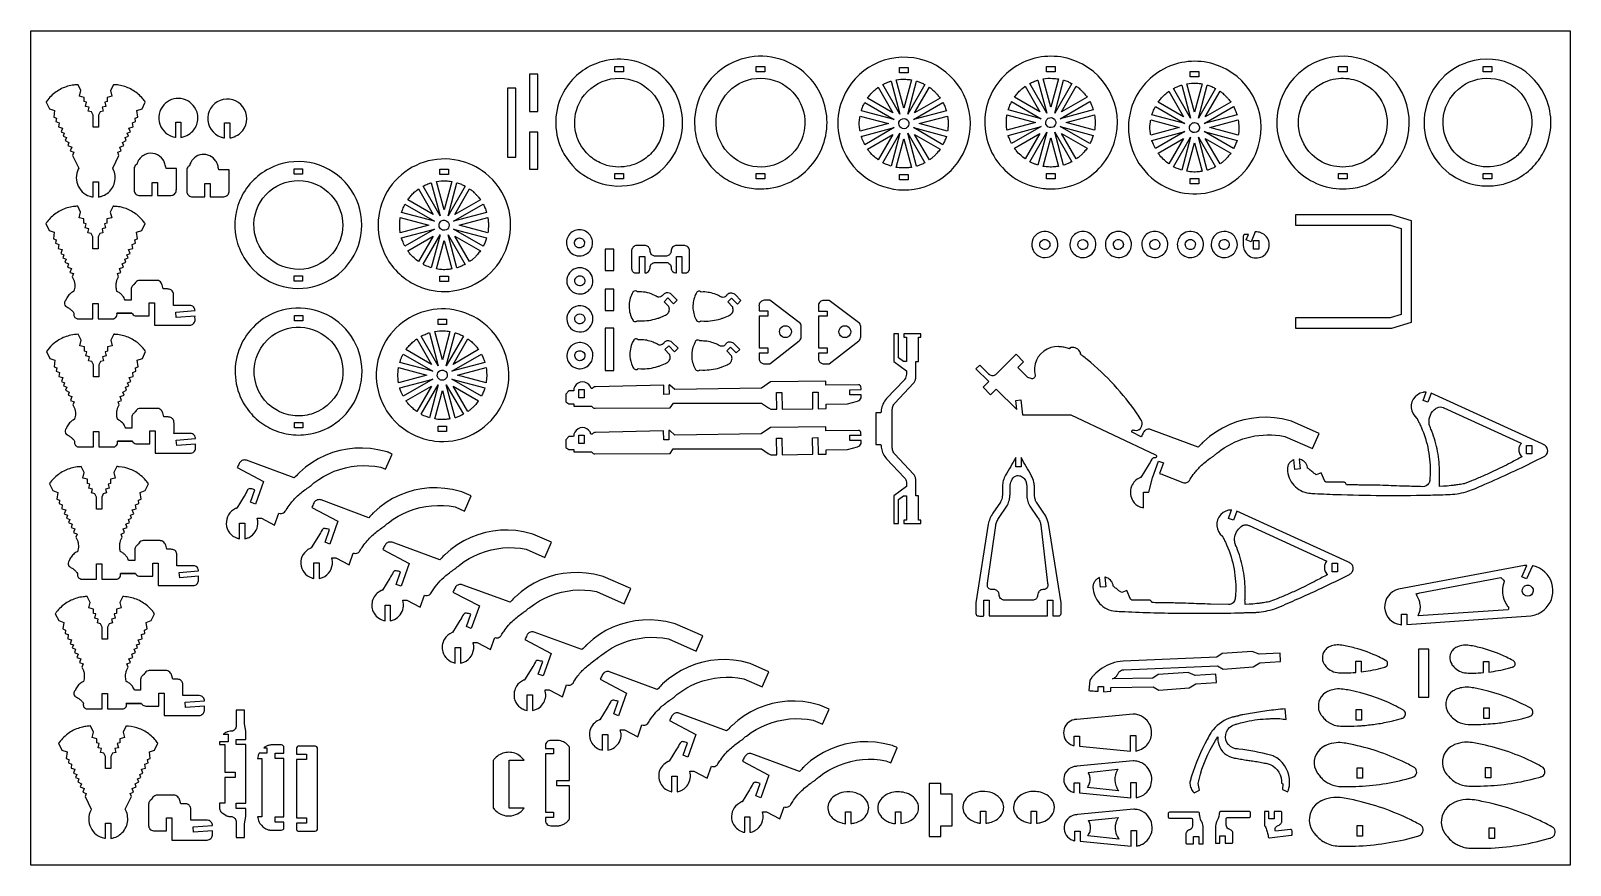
# Model space of a CAD drawing. Extents: x -50 to 95, y -26 to 53.
import ezdxf

# ---------------------------------------------------------------- set-up
doc = ezdxf.new("R2010")
doc.units = 0
doc.header["$MEASUREMENT"] = 0
doc.layers.get('0').update_dxf_attribs({"linetype": 'CONTINUOUS'})
doc.layers.add('SECTIONCUTEDGES', color=18, linetype='CONTINUOUS')

msp = doc.modelspace()

# ---------------------------------------------------------------- linework, layer by layer
msp.add_lwpolyline([(94.68, -25.55), (-50.34, -25.55), (-50.34, 53.06), (94.68, 53.06)], close=True)
at = {"layer": 'SECTIONCUTEDGES'}
for points in [[(0.08, 41.15, 0.331784), (6.79, 38.68, 0.331988), (11.06, 44.41, 0.233331), (8.72, 49.15, 0.233148), (3.53, 50.18, 0.174605), (0.21, 47.87, 0.237892), (-0.59, 42.54, 0.032676), (-0.3, 41.82, 0.03255)], [(13.92, 40.09, 0.070963), (15.3, 39.01, 0.069817), (16.95, 38.34, 0.034745), (17.75, 38.2, 0.061427), (19.31, 38.23, 0.222532), (23.73, 41.12, 0.429696), (21.43, 49.89, 0.275209), (15.05, 49.66, 0.274744), (12.2, 43.94, 0.086691), (12.72, 41.87, 0.086412)], [(26.86, 40.67, 0.325322), (33.85, 38.37, 0.325497), (38.17, 44.32, 0.371858), (32.84, 50.5, 0.371962), (25.95, 46.12, 0.115164), (25.77, 43.29, 0.115322)], [(45.8, 38.16, 0.112364), (48.48, 38.78, 0.210055), (51.75, 42.6, 0.414116), (47.58, 50.39, 0.414311), (39.79, 46.22, 0.221929), (40.55, 40.98, 0.222236), (45.04, 38.21, 0.015157), (45.41, 38.18, 0.014233)], [(55.23, 39.22, 0.254136), (61.05, 37.94, 0.254134), (65.29, 42.13, 0.414116), (61.11, 49.92, 0.414311), (53.33, 45.75, 0.14489), (53.31, 42.2, 0.144775)], [(69.42, 39.5, 0.206957), (74.21, 38.23, 0.283205), (79.21, 42.46, 0.410681), (75.29, 50.32, 0.410721), (67.39, 46.5, 0.157062), (67.28, 42.68, 0.156826)], [(83.64, 39.38, 0.096009), (85.73, 38.55, 0.068853), (87.43, 38.46, 0.067711), (88.93, 38.79, 0.064759), (90.35, 39.54, 0.042288), (91.09, 40.16, 0.076087), (92.17, 41.63, 0.210202), (92.51, 46.42, 0.404304), (85.05, 50.1, 0.290152), (80.96, 45.19, 0.289788)], [(-44.47, 37.4), (-44.47, 38.83), (-43.97, 38.83), (-43.97, 37.4, 0.035031), (-43.64, 37.48, 0.079578), (-43.14, 37.73, 0.177317), (-42.44, 38.78, 0.17737), (-42.57, 40.03), (-42.62, 40.13), (-42.04, 41.32), (-42.15, 41.63), (-41.82, 41.75), (-41.96, 42.1), (-41.58, 42.24), (-41.69, 42.54), (-41.35, 42.71), (-41.46, 43.01), (-41.14, 43.13), (-41.25, 43.41), (-40.95, 43.53), (-41.09, 43.9), (-40.71, 44), (-40.77, 44.39), (-40.46, 44.5), (-40.51, 44.82), (-40.26, 44.92), (-40.34, 45.54), (-39.86, 45.71), (-39.55, 46.35, 0.016698), (-39.79, 46.66, 0.043492), (-40.22, 47.09, 0.077496), (-41.2, 47.7, 0.077508), (-42.33, 47.97, 0.010997), (-42.44, 47.97, -0.003666), (-42.55, 47.98), (-42.82, 47.42), (-42.69, 46.9), (-43.14, 46.79), (-43.14, 46.39), (-43.36, 46.33), (-43.26, 45.94), (-43.6, 45.85), (-43.51, 45.49), (-43.81, 45.41), (-43.97, 45.1), (-43.97, 43.98), (-44.47, 43.98), (-44.47, 45.1), (-44.63, 45.41), (-44.93, 45.49), (-44.84, 45.85), (-45.18, 45.94), (-45.08, 46.33), (-45.3, 46.39), (-45.3, 46.79), (-45.75, 46.9), (-45.62, 47.42), (-45.89, 47.98, 0.015709), (-46.28, 47.95, 0.042831), (-46.87, 47.83, 0.082017), (-47.95, 47.3, 0.080336), (-48.84, 46.44, 0.007539), (-48.86, 46.4, -0.002513), (-48.89, 46.35), (-48.58, 45.71), (-48.1, 45.54), (-48.18, 44.92), (-47.93, 44.82), (-47.98, 44.5), (-47.67, 44.39), (-47.73, 44), (-47.35, 43.9), (-47.49, 43.53), (-47.19, 43.41), (-47.3, 43.13), (-46.98, 43.01), (-47.09, 42.71), (-46.75, 42.54), (-46.86, 42.24), (-46.48, 42.1), (-46.62, 41.75), (-46.29, 41.63), (-46.4, 41.32), (-45.82, 40.13), (-45.87, 40.03, 0.232949), (-45.87, 38.41, 0.232949), (-44.58, 37.42, 0.011595), (-44.53, 37.41, -0.003865)], [(1.67, 41.99, -0.080134), (1.09, 43.14, -0.146264), (1.06, 45.55, -0.425215), (6.38, 48.39, -0.425051), (9.01, 42.97, -0.087626), (8.29, 41.72, -0.085811), (7.17, 40.78, -0.071707), (6.1, 40.35, -0.130273), (3.94, 40.38, -0.084944), (2.68, 40.98, -0.082952)], [(14.82, 42.24, -0.428721), (16.4, 48.09, -0.428259), (22.17, 46.22, -0.400307), (20.4, 40.73, -0.399853)], [(31.53, 45.21), (29.92, 48, -0.012176), (30.27, 48.17, -0.019565), (30.5, 48.26, -0.009363), (30.6, 48.29, 0.003121), (30.7, 48.32)], [(31.9, 45.76), (31.18, 48.44, -0.057699), (32.08, 48.49, -0.024823), (32.62, 48.44)], [(32.27, 45.21), (33.11, 48.32, 0.006199), (33.13, 48.32, -0.0186), (33.15, 48.31), (33.53, 48.17, -0.018388), (33.71, 48.09, 0.006129), (33.88, 48)], [(45.37, 45.31), (43.76, 48.09, -0.012176), (44.11, 48.26, -0.019565), (44.34, 48.35, -0.009363), (44.44, 48.38, 0.003121), (44.54, 48.41)], [(45.74, 45.85), (45.03, 48.53, -0.057699), (45.92, 48.58, -0.024823), (46.46, 48.53)], [(46.12, 45.31), (46.95, 48.42, 0.006199), (46.97, 48.41, -0.0186), (46.99, 48.41), (47.37, 48.27, -0.018388), (47.55, 48.18, 0.006129), (47.73, 48.1)], [(58.91, 44.84), (57.3, 47.62, -0.012176), (57.65, 47.79, -0.019565), (57.88, 47.88, -0.009363), (57.98, 47.91, 0.003121), (58.08, 47.95)], [(59.28, 45.38), (58.56, 48.06, -0.057699), (59.46, 48.12, -0.024823), (60, 48.06)], [(59.65, 44.84), (60.49, 47.95, 0.006199), (60.51, 47.94, -0.0186), (60.53, 47.94), (60.91, 47.8, -0.018388), (61.09, 47.71, 0.006129), (61.27, 47.63)], [(70.36, 41.38, -0.211285), (69.07, 44.5, -0.111358), (69.52, 46.31, -0.08886), (70.38, 47.45, -0.085912), (71.62, 48.26, -0.063127), (72.6, 48.54, -0.114379), (74.49, 48.4, -0.173245), (76.74, 46.71, -0.172762), (77.41, 43.98, -0.286521), (74.7, 40.48, -0.286207)], [(89.62, 41.24, -0.083314), (88.41, 40.52, -0.158081), (85.84, 40.36, -0.418063), (82.84, 45.5, -0.417665), (88.03, 48.43, -0.195857), (90.51, 46.49, -0.195502), (90.93, 43.36, -0.076037), (90.43, 42.19, -0.077055)], [(-36.69, 43.02), (-36.69, 44.45), (-36.19, 44.45), (-36.19, 43.02, 0.047597), (-35.8, 43.13, 0.100184), (-35.19, 43.5, 0.160083), (-34.63, 44.51, 0.160346), (-34.79, 45.65, 0.250499), (-36.19, 46.67, 0.250445), (-37.81, 46.07, 0.27053), (-38.18, 44.25, 0.270621), (-36.78, 43.04, 0.009062), (-36.74, 43.03, -0.003021)], [(-32.08, 42.97), (-32.08, 44.4), (-31.58, 44.4), (-31.58, 42.97, 0.047597), (-31.18, 43.08, 0.100184), (-30.57, 43.45, 0.760738), (-32.21, 46.59, 0.761228), (-32.42, 43.05, 0.024169), (-32.28, 43.01, 0.017962)], [(28.48, 46.72, -0.014778), (28.73, 47.03, -0.028539), (29.01, 47.34, -0.018438), (29.19, 47.5, -0.011345), (29.5, 47.74), (30.88, 45.33)], [(32.92, 45.33), (34.31, 47.74, 0.006303), (34.44, 47.64, -0.01891), (34.57, 47.54, -0.017187), (34.72, 47.41, -0.012321), (34.92, 47.21, -0.018926), (35.09, 47.02, -0.012469), (35.32, 46.72)], [(42.32, 46.81, -0.014778), (42.57, 47.13, -0.028539), (42.85, 47.43, -0.018438), (43.03, 47.59, -0.011345), (43.34, 47.83), (44.72, 45.43)], [(46.76, 45.43), (48.15, 47.83, 0.006303), (48.28, 47.74, -0.01891), (48.41, 47.64, -0.017187), (48.56, 47.5, -0.012321), (48.76, 47.3, -0.018926), (48.93, 47.11, -0.012469), (49.17, 46.81)], [(55.86, 46.35, -0.014778), (56.11, 46.66, -0.028539), (56.39, 46.96, -0.018438), (56.57, 47.12, -0.011345), (56.88, 47.36), (58.26, 44.96)], [(60.3, 44.96), (61.69, 47.36, 0.006303), (61.82, 47.27, -0.01891), (61.95, 47.17, -0.017187), (62.1, 47.03, -0.012321), (62.3, 46.83, -0.018926), (62.47, 46.65, -0.012469), (62.7, 46.35)], [(27.78, 43.6, 0.006429), (27.76, 43.74, -0.01929), (27.74, 43.89), (27.71, 44.31), (27.74, 44.74, -0.018896), (27.76, 44.88, 0.006298), (27.78, 45.03), (30.46, 44.31)], [(27.9, 45.52, -0.012918), (28.01, 45.84, -0.018758), (28.1, 46.06, -0.010898), (28.16, 46.18, 0.003632), (28.22, 46.3), (31, 44.69)], [(32.8, 44.69), (35.59, 46.3, -0.026072), (35.75, 45.96, -0.02074), (35.91, 45.52)], [(33.34, 44.31), (36.02, 45.03, -0.005477), (36.06, 44.72, -0.027167), (36.09, 44.34, -0.022163), (36.07, 44.02, -0.016966), (36.02, 43.6)], [(41.62, 43.69, 0.006429), (41.6, 43.84, -0.01929), (41.58, 43.98), (41.56, 44.41), (41.58, 44.83, -0.018896), (41.6, 44.98, 0.006298), (41.62, 45.13), (44.3, 44.41)], [(41.74, 45.61, -0.012918), (41.85, 45.93, -0.018758), (41.94, 46.15, -0.010898), (42, 46.27, 0.003632), (42.06, 46.39), (44.85, 44.78)], [(46.64, 44.78), (49.43, 46.39, -0.026072), (49.59, 46.05, -0.02074), (49.75, 45.61)], [(47.19, 44.41), (49.86, 45.13, -0.035509), (49.92, 44.47, -0.037792), (49.89, 43.85, -0.007975), (49.88, 43.77, 0.002658), (49.87, 43.69)], [(55.28, 45.14, -0.012918), (55.39, 45.47, -0.018758), (55.48, 45.68, -0.010898), (55.54, 45.8, 0.003632), (55.6, 45.92), (58.38, 44.31)], [(60.18, 44.31), (62.97, 45.92, -0.026072), (63.13, 45.58, -0.020703), (63.29, 45.14)], [(28.22, 42.33, -0.020623), (27.98, 42.86, -0.019978), (27.9, 43.07, -0.019766), (27.9, 43.09, 0.006588), (27.89, 43.11), (31, 43.94)], [(32.08, 43.87, -0.761731), (31.52, 44.6, -0.761062), (32.38, 44.27, -0.135678), (32.28, 44.03, -0.135247)], [(32.8, 43.94), (35.91, 43.11, -0.023422), (35.77, 42.72, -0.022486), (35.59, 42.33)], [(42.06, 42.43, -0.020623), (41.82, 42.96, -0.019978), (41.74, 43.16, -0.019766), (41.74, 43.18, 0.006588), (41.73, 43.2), (44.85, 44.04)], [(43.76, 40.72), (45.37, 43.51), (44.54, 40.4, -0.012234), (44.23, 40.51, -0.017991), (44.02, 40.6, -0.010478), (43.89, 40.66, 0.003492)], [(45.93, 43.97, -0.781821), (45.38, 44.71, -0.781093), (46.21, 44.31, -0.122906), (46.11, 44.1, -0.122447)], [(46.95, 40.4), (46.12, 43.51), (47.73, 40.72, 0.006248), (47.55, 40.63, -0.018746), (47.37, 40.55), (46.99, 40.41, -0.018599), (46.97, 40.4, 0.006199)], [(46.64, 44.04), (49.75, 43.2, -0.023422), (49.61, 42.81, -0.022807), (49.43, 42.43)], [(55.16, 43.22, 0.006429), (55.14, 43.37, -0.01929), (55.12, 43.52), (55.09, 43.94), (55.12, 44.36, -0.018896), (55.14, 44.51, 0.006298), (55.16, 44.66), (57.84, 43.94)], [(55.6, 41.96, -0.020623), (55.36, 42.49, -0.019978), (55.28, 42.7, -0.019766), (55.28, 42.71, 0.006588), (55.27, 42.73), (58.38, 43.57)], [(59.46, 43.5, -0.385134), (58.86, 43.71, -0.384041), (59.02, 44.33, -0.445044), (59.7, 44.16, -0.443903)], [(60.18, 43.57), (63.29, 42.73, -0.023422), (63.15, 42.34, -0.022807), (62.97, 41.96)], [(60.72, 43.94), (63.4, 44.66, -0.035509), (63.46, 44, -0.037792), (63.43, 43.38, -0.007975), (63.42, 43.3, 0.002658), (63.4, 43.22)], [(28.48, 41.91), (30.88, 43.3), (29.5, 40.89, -0.019294), (29.15, 41.17, -0.045903), (28.64, 41.69, -0.008546), (28.57, 41.79, -0.007227)], [(29.92, 40.63), (31.53, 43.42), (30.7, 40.31, -0.012234), (30.39, 40.42, -0.017991), (30.18, 40.5, -0.010478), (30.05, 40.57, 0.003492)], [(31.18, 40.19), (31.9, 42.87), (32.62, 40.19, -0.013089), (32.25, 40.15, -0.036535), (31.69, 40.14, -0.015577), (31.47, 40.15, -0.012352)], [(33.11, 40.31), (32.27, 43.42), (33.88, 40.63, 0.006248), (33.71, 40.54, -0.018746), (33.53, 40.46), (33.15, 40.32, -0.018599), (33.13, 40.31, 0.006199)], [(34.31, 40.89), (32.92, 43.3), (35.32, 41.91, -0.014529), (35.05, 41.56, -0.022653), (34.86, 41.35), (34.57, 41.08, -0.018394), (34.44, 40.99, 0.006131)], [(42.32, 42), (44.72, 43.39), (43.34, 40.99, -0.024397), (42.91, 41.33, -0.042082), (42.48, 41.78, -0.010889), (42.4, 41.89, 0.00363)], [(45.03, 40.29), (45.74, 42.97), (46.46, 40.29, -0.013089), (46.1, 40.24, -0.036535), (45.54, 40.23, -0.015577), (45.31, 40.25, -0.012352)], [(48.15, 40.99), (46.76, 43.39), (49.17, 42, -0.014529), (48.89, 41.66, -0.022653), (48.7, 41.45), (48.41, 41.18, -0.018394), (48.28, 41.08, 0.006131)], [(56.88, 40.52, -0.024397), (56.45, 40.86, -0.042082), (56.02, 41.32, -0.010889), (55.94, 41.42, 0.00363), (55.86, 41.53), (58.26, 42.92)], [(57.3, 40.25), (58.91, 43.04), (58.08, 39.93, -0.012234), (57.77, 40.04, -0.017991), (57.56, 40.13, -0.010478), (57.43, 40.19, 0.003492)], [(58.56, 39.82), (59.28, 42.5), (60, 39.82, -0.013089), (59.63, 39.77, -0.036535), (59.07, 39.76, -0.015577), (58.85, 39.78, -0.012352)], [(60.49, 39.93), (59.65, 43.04), (61.27, 40.25, 0.006248), (61.09, 40.16, -0.018746), (60.91, 40.08), (60.53, 39.94, -0.018599), (60.51, 39.93, 0.006199)], [(61.69, 40.52), (60.3, 42.92), (62.7, 41.53, -0.014529), (62.43, 41.19, -0.022653), (62.24, 40.98), (61.95, 40.71, -0.018394), (61.82, 40.61, 0.006131)], [(-38.91, 37.55), (-38.91, 38.78), (-38.41, 38.78), (-38.41, 37.55, -0.001261), (-37.38, 37.55, 0.007568), (-37.12, 37.55, 0.17911), (-36.79, 37.68, 0.186027), (-36.63, 38, 0.012625), (-36.63, 38.01, 0.006307), (-36.63, 38.05, 0.00914), (-36.62, 38.46, -0.008036), (-36.62, 40.09), (-37.59, 40.09, 0.003437), (-37.7, 40.52, 0.080686), (-37.87, 40.91, 0.363611), (-39.55, 41.41, 0.187458), (-40.27, 40.71, 0.018465), (-40.3, 40.64, 0.013194), (-40.33, 40.55, 0.057236), (-40.34, 40.52, -0.140672), (-40.35, 40.49, -0.134911), (-40.37, 40.47, 0.061956), (-40.42, 40.44, 0.116179), (-40.55, 40.28, 0.105792), (-40.61, 40.05), (-40.61, 38.05, 0.17911), (-40.48, 37.71, 0.186027), (-40.16, 37.55, 0.012625), (-40.15, 37.55, 0.006307), (-40.11, 37.55, 0.008514), (-39.69, 37.55, -0.002207)], [(-33.94, 37.43), (-33.94, 38.66), (-33.44, 38.66), (-33.44, 37.43, -0.001261), (-32.41, 37.43, 0.007568), (-32.16, 37.43, 0.17911), (-31.82, 37.57, 0.186027), (-31.66, 37.88, 0.012625), (-31.66, 37.89, 0.006307), (-31.66, 37.93, 0.00914), (-31.66, 38.34, -0.008036), (-31.65, 39.97), (-32.62, 39.97, 0.002778), (-32.73, 40.41, 0.080686), (-32.9, 40.79, 0.286261), (-34.22, 41.4, 0.286452), (-35.35, 40.48, 0.036637), (-35.37, 40.39, -0.114416), (-35.38, 40.37, -0.116624), (-35.4, 40.35, 0.081245), (-35.5, 40.28, 0.097719), (-35.6, 40.13, 0.089338), (-35.64, 39.93), (-35.64, 37.93, 0.17911), (-35.51, 37.59, 0.186027), (-35.2, 37.43, 0.012625), (-35.18, 37.43, 0.006307), (-35.15, 37.43, 0.008514), (-34.72, 37.43, -0.002207)], [(-30.72, 32.63, 0.083187), (-29.68, 30.89, 0.15872), (-26.55, 28.96, 0.155063), (-22.93, 29.21, 0.155089), (-20.13, 31.5, 0.166511), (-19.18, 35.25, 0.16632), (-20.73, 38.8, 0.164857), (-24.09, 40.65, 0.165101), (-27.88, 40.07, 0.174897), (-30.64, 37.09, 0.174968), (-30.86, 33.03, 0.009023), (-30.79, 32.81, 0.010489)], [(-14.64, 29.41, 0.063566), (-13.16, 28.76, 0.120276), (-10.2, 28.61, 0.147825), (-7.01, 30.28, 0.278823), (-5.4, 36.55, 0.15407), (-7.52, 39.65, 0.113627), (-10.05, 40.84, 0.268788), (-16.02, 38.92, 0.26905), (-17.31, 32.79, 0.085445), (-16.33, 30.94, 0.083649), (-14.76, 29.49, 0.004404), (-14.7, 29.45, 0.004421)], [(-28.6, 32.42, -0.439479), (-27.17, 38.42, -0.439058), (-21.32, 36.48, -0.174074), (-21.1, 33.67, -0.173675), (-22.71, 31.35, -0.202252), (-25.88, 30.65, -0.201817)], [(-14.83, 37.15, -0.014778), (-14.58, 37.46, -0.028539), (-14.3, 37.77, -0.018438), (-14.12, 37.92, -0.011345), (-13.81, 38.16), (-12.43, 35.76)], [(-11.78, 35.64), (-13.39, 38.42, -0.012176), (-13.04, 38.59, -0.019565), (-12.81, 38.68, -0.009363), (-12.71, 38.72, 0.003121), (-12.61, 38.75)], [(-11.41, 36.18), (-12.12, 38.86, -0.057699), (-11.23, 38.92, -0.024823), (-10.69, 38.86)], [(-11.03, 35.64), (-10.2, 38.75, 0.006199), (-10.18, 38.75, -0.0186), (-10.16, 38.74), (-9.78, 38.6, -0.018388), (-9.6, 38.52, 0.006129), (-9.42, 38.43)], [(-10.39, 35.76), (-9, 38.16, 0.006303), (-8.87, 38.07, -0.01891), (-8.74, 37.97, -0.017187), (-8.59, 37.84, -0.012321), (-8.39, 37.63, -0.018926), (-8.22, 37.45, -0.012469), (-7.98, 37.15)], [(-42.23, 26.46), (-40.83, 26.46, -0.159762), (-40.82, 26.45, 0.066488), (-40.77, 26.38, 0.224273), (-40.39, 26.2, -0.000395), (-39.19, 26.2), (-39.19, 27.43), (-38.69, 27.43), (-38.69, 25.32), (-35.37, 25.32, 0.17911), (-35.03, 25.46, 0.186027), (-34.87, 25.77, 0.031019), (-34.87, 25.92, -0.005772), (-34.87, 26.19), (-36.65, 26.06), (-36.68, 26.56), (-34.87, 26.7, 0.052573), (-34.9, 26.84, 0.128734), (-35.01, 27.04, 0.098804), (-35.17, 27.15, 0.090544), (-35.36, 27.19), (-36.9, 27.19, -0.002036), (-36.9, 27.87, 0.007854), (-36.9, 28.23, 0.165437), (-37.02, 28.55, 0.175912), (-37.3, 28.72, 0.045646), (-37.47, 28.74, 0.003185), (-37.86, 28.74), (-37.97, 29.14, 0.035592), (-37.98, 29.17, 0.008238), (-38.06, 29.31, 0.105793), (-38.22, 29.47, 0.114267), (-38.43, 29.55, 0.016414), (-38.45, 29.55, 0.008238), (-38.49, 29.55), (-40.07, 29.55, 0.110419), (-40.3, 29.5, 0.110418), (-40.47, 29.35, 0.022316), (-40.59, 29.18, -0.059806), (-40.63, 29.14, -0.058444), (-40.66, 29.12, 0.099091), (-40.79, 29, 0.081372), (-40.86, 28.87, 0.073068), (-40.89, 28.7, 0.009886), (-40.89, 28.5, -0.001648), (-40.89, 27.69), (-41.46, 27.69, 0.019577), (-41.55, 27.89, 0.043762), (-41.67, 28.07, 0.056859), (-41.89, 28.3, 0.05369), (-42.17, 28.49, 0.039391), (-42.22, 28.51, -0.141623), (-42.23, 28.52), (-42.26, 28.65, -0.054644), (-42.3, 29.05, -0.056928), (-42.26, 29.43, -0.006856), (-42.23, 29.53, -0.024199), (-42.22, 29.56), (-42.07, 29.87), (-42.18, 30.18), (-41.85, 30.3), (-41.99, 30.66), (-41.61, 30.8), (-41.72, 31.09), (-41.38, 31.26), (-41.49, 31.56), (-41.17, 31.68), (-41.28, 31.96), (-40.98, 32.08), (-41.12, 32.45), (-40.74, 32.55), (-40.8, 32.94), (-40.49, 33.05), (-40.54, 33.37), (-40.29, 33.47), (-40.37, 34.09), (-39.89, 34.26), (-39.58, 34.9, 0.016698), (-39.82, 35.21, 0.043491), (-40.25, 35.65, 0.077496), (-41.23, 36.25, 0.077508), (-42.36, 36.52, 0.010997), (-42.47, 36.52, -0.003666), (-42.58, 36.53), (-42.85, 35.97), (-42.72, 35.45), (-43.17, 35.34), (-43.17, 34.94), (-43.39, 34.88), (-43.29, 34.49), (-43.63, 34.4), (-43.54, 34.04), (-43.84, 33.97), (-44, 33.65), (-44, 32.53), (-44.5, 32.53), (-44.5, 33.65), (-44.66, 33.97), (-44.96, 34.04), (-44.87, 34.4), (-45.21, 34.49), (-45.11, 34.88), (-45.33, 34.94), (-45.33, 35.34), (-45.78, 35.45), (-45.65, 35.97), (-45.92, 36.53, 0.015709), (-46.31, 36.5, 0.042831), (-46.9, 36.38, 0.078645), (-47.95, 35.87, 0.078653), (-48.81, 35.07, 0.010048), (-48.86, 34.99, -0.003349), (-48.92, 34.9), (-48.61, 34.26), (-48.13, 34.09), (-48.21, 33.47), (-47.96, 33.37), (-48.01, 33.05), (-47.7, 32.94), (-47.76, 32.55), (-47.38, 32.45), (-47.52, 32.08), (-47.22, 31.96), (-47.33, 31.68), (-47.01, 31.56), (-47.12, 31.26), (-46.78, 31.09), (-46.89, 30.8), (-46.51, 30.66), (-46.65, 30.3), (-46.32, 30.18), (-46.43, 29.87), (-46.28, 29.56, -0.036497), (-46.25, 29.46, -0.035573), (-46.2, 29.17, -0.036385), (-46.2, 28.91, -0.0364), (-46.24, 28.65), (-46.27, 28.52), (-46.4, 28.45, 0.075892), (-46.74, 28.18, 0.075892), (-46.99, 27.82, 0.038064), (-47.02, 27.74, -0.074201), (-47.04, 27.69, -0.053422), (-47.06, 27.66, 0.096755), (-47.14, 27.56, 0.145353), (-47.17, 27.33, 0.145421), (-47.07, 27.13, 0.10301), (-47.01, 27.08, -0.049055), (-46.71, 26.91, -0.034046), (-46.52, 26.75, -0.034058), (-46.34, 26.57), (-46.27, 26.46, -0.13896), (-46.27, 26.45, 0.06537), (-46.28, 26.38, 0.165435), (-46.22, 26.12, 0.165462), (-46.01, 25.95, 0.012695), (-45.98, 25.93, 0.03751), (-45.97, 25.93), (-44.5, 25.93), (-44.5, 27.38), (-44, 27.38), (-44, 25.93), (-42.53, 25.93, 0.089286), (-42.44, 25.96, 0.087241), (-42.32, 26.06, 0.127053), (-42.23, 26.24, 0.114164), (-42.23, 26.46), (-40.83, 26.46)], [(-15.41, 35.94, -0.012918), (-15.3, 36.27, -0.018758), (-15.21, 36.48, -0.010898), (-15.15, 36.6, 0.003632), (-15.09, 36.72), (-12.3, 35.11)], [(-10.51, 35.11), (-7.72, 36.72, -0.026072), (-7.56, 36.39, -0.02074), (-7.4, 35.95)], [(-15.53, 34.02, 0.006429), (-15.55, 34.17, -0.01929), (-15.57, 34.32), (-15.59, 34.74), (-15.57, 35.16, -0.018896), (-15.55, 35.31, 0.006298), (-15.53, 35.46), (-12.85, 34.74)], [(-11.22, 34.3, -0.520017), (-11.88, 34.72, -0.519794), (-11.27, 35.2, -0.315968), (-10.93, 34.76, -0.315775)], [(-9.97, 34.74), (-7.29, 35.46, -0.005477), (-7.25, 35.15, -0.027167), (-7.22, 34.76, -0.022163), (-7.24, 34.44, -0.016966), (-7.28, 34.02)], [(-15.09, 32.76, -0.020623), (-15.33, 33.29, -0.019978), (-15.41, 33.5, -0.019766), (-15.41, 33.52, 0.006588), (-15.42, 33.54), (-12.3, 34.37)], [(-14.83, 32.33), (-12.43, 33.72), (-13.81, 31.32, -0.024397), (-14.24, 31.66, -0.042082), (-14.67, 32.12, -0.010889), (-14.75, 32.23, 0.00363)], [(-13.39, 31.06), (-11.78, 33.84), (-12.61, 30.73, -0.012234), (-12.92, 30.84, -0.017991), (-13.13, 30.93, -0.010478), (-13.26, 30.99, 0.003492)], [(-10.2, 30.73), (-11.03, 33.84), (-9.42, 31.05, 0.006248), (-9.6, 30.97, -0.018746), (-9.78, 30.88), (-10.16, 30.74, -0.018599), (-10.18, 30.74, 0.006199)], [(-10.51, 34.37), (-7.4, 33.54, -0.023422), (-7.54, 33.15, -0.022807), (-7.72, 32.76)], [(-9, 31.32), (-10.39, 33.72), (-7.98, 32.33, -0.014529), (-8.26, 31.99, -0.022653), (-8.45, 31.78), (-8.74, 31.51, -0.018394), (-8.87, 31.41, 0.006131)], [(0.48, 32.21, 0.155406), (1.14, 31.87, 0.152514), (1.88, 31.97, 0.115137), (2.31, 32.3, 0.20973), (2.57, 33.26, 0.510659), (0.79, 34.18, 0.510196)], [(0.95, 32.83, -0.493086), (1.23, 33.53, -0.496276), (1.82, 33.08, -0.270598), (1.58, 32.67, -0.267947), (1.11, 32.67, -0.063066), (1.02, 32.74, -0.063066)], [(44.4, 31.98, 0.865068), (46.21, 33.61, 0.86425), (44.01, 32.56, 0.072818), (44.16, 32.24, 0.072347)], [(45.04, 32.48, -0.127868), (44.83, 32.62, -0.137935), (44.72, 32.83, -0.320239), (44.95, 33.34, -0.324958), (45.5, 33.28, -0.217691), (45.66, 32.91, -0.220677), (45.48, 32.56, -0.140127), (45.23, 32.46, -0.112138)], [(48.04, 31.94, 0.318391), (49.46, 31.91, 0.317954), (49.96, 33.24, 0.517503), (48.09, 33.95, 0.517001)], [(48.65, 32.47, -0.15519), (48.4, 32.64, -0.312546), (48.37, 33.17, -0.392669), (48.98, 33.35, -0.389755), (49.21, 32.74, -0.204093), (48.96, 32.5, -0.136251), (48.68, 32.47, -0.015884), (48.66, 32.47, -0.015468)], [(51.34, 31.98, 0.74091), (53.3, 33.28, 0.740811), (50.94, 33.29, 0.14889), (50.94, 32.58, 0.148825)], [(51.82, 32.56, -0.389326), (51.74, 33.2, -0.393682), (52.36, 33.33, -0.425563), (52.51, 32.67, -0.30245), (52.02, 32.47, -0.064927), (51.92, 32.5, -0.063676)], [(54.77, 31.98, 0.331799), (56.23, 31.91, 0.331521), (56.72, 33.29, 0.502041), (54.86, 33.95, 0.501728)], [(55.1, 32.77, -0.275396), (55.19, 33.23, -0.267762), (55.64, 33.39, -0.183622), (55.92, 33.22, -0.175376), (56.02, 32.9, -0.249087), (55.8, 32.53, -0.472136)], [(58.21, 31.91, 0.63423), (60.12, 33.05, 0.633992), (58.03, 33.8, 0.223996), (57.67, 32.81, 0.223818)], [(58.73, 32.48, -0.160814), (58.5, 32.66, -0.156528), (58.42, 32.95, -0.261047), (58.66, 33.34, -0.251161), (59.12, 33.34, -0.13635), (59.3, 33.18, -0.240204), (59.33, 32.74, -0.195756), (59.09, 32.49, -0.192418)], [(61.35, 31.94, 0.166963), (62.08, 31.7, 0.218695), (63.04, 32.15, 0.177291), (63.32, 32.91, 0.171132), (63.04, 33.71, 0.189397), (62.28, 34.14, 0.183559), (61.4, 33.95, 0.164151), (60.93, 33.35, 0.158029), (60.91, 32.56, 0.081931), (61.07, 32.23, 0.075339)], [(61.92, 32.48, -0.355945), (61.62, 33, -0.188687), (61.78, 33.29, -0.315158), (62.33, 33.33, -0.316961), (62.55, 32.83, -0.219082), (62.32, 32.52, -0.217765)], [(65.01, 34.12), (64.61, 33.18), (64.15, 33.38), (64.36, 33.87), (64, 33.88, 0.146455), (63.93, 33.84, 0.196282), (63.87, 33.69), (63.87, 32.83, 0.597776), (65.83, 31.9, 0.597766), (65.52, 34.04, 0.052723), (65.29, 34.1, 0.044487)], [(-12.12, 30.62), (-11.41, 33.3), (-10.69, 30.62, -0.013089), (-11.05, 30.57, -0.036535), (-11.61, 30.56, -0.015577), (-11.84, 30.58, -0.012352)], [(6.99, 30.25), (6.99, 31.81), (7.5, 31.81), (7.5, 30.25, 0.052408), (7.65, 30.27, 0.128325), (7.85, 30.39, 0.197605), (8, 30.74, -0.097222), (8.04, 30.94, -0.148336), (8.22, 31.15, -0.139985), (8.5, 31.24), (9.48, 31.24, -0.145828), (9.77, 31.15, -0.209993), (9.98, 30.81, -0.026239), (9.98, 30.72, 0.09194), (10.02, 30.55, 0.131652), (10.17, 30.35, 0.131653), (10.41, 30.25, 0.024549), (10.44, 30.25, -0.008181), (10.48, 30.25), (10.48, 31.81), (10.98, 31.81), (10.98, 30.25, -0.00462), (11.29, 30.25, 0.14671), (11.53, 30.32, 0.128813), (11.66, 30.45, 0.116385), (11.71, 30.65), (11.71, 32.33, 0.17911), (11.58, 32.67, 0.186027), (11.26, 32.83, 0.012625), (11.25, 32.83, 0.006307), (11.21, 32.83), (10.48, 32.83, 0.145828), (10.19, 32.73, 0.209993), (9.98, 32.4, 0.026239), (9.98, 32.3, -0.09194), (9.94, 32.14, -0.148336), (9.76, 31.92, -0.139985), (9.48, 31.83), (8.5, 31.83, -0.145828), (8.21, 31.93, -0.209993), (8, 32.27, -0.026239), (8, 32.36, 0.09194), (7.96, 32.52, 0.148336), (7.78, 32.74, 0.139985), (7.5, 32.83), (6.75, 32.83, 0.17911), (6.42, 32.69, 0.186027), (6.26, 32.38, 0.012625), (6.26, 32.36, 0.006307), (6.26, 32.33), (6.26, 30.65, 0.17911), (6.36, 30.38, 0.185411), (6.61, 30.25, 0.029365), (6.69, 30.25, -0.004893)], [(0.55, 28.59, 0.32468), (1.99, 28.43, 0.324261), (2.59, 29.75, 0.315456), (1.56, 30.72, 0.314906), (0.3, 30.09, 0.16802), (0.17, 29.29, 0.16772)], [(1.02, 29.2, -0.342692), (0.99, 29.76, -0.167354), (1.26, 29.96, -0.066194), (1.36, 29.97, -0.053141), (1.48, 29.96, -0.194534), (1.77, 29.78, -0.255691), (1.82, 29.32, -0.265791), (1.46, 29.03, -0.258961)], [(9.32, 27.54), (9.67, 27.89), (10.22, 27.34), (10.56, 27.68), (9.99, 28.25, 0.061834), (9.91, 28.3, 0.071753), (9.68, 28.36, 0.070796), (9.51, 28.36, 0.180454), (9.26, 28.23, 0.028701), (9.21, 28.15, -0.064537), (9.14, 28.08, -0.217452), (8.77, 27.97, -0.017845), (8.73, 27.98, -0.040508), (8.71, 27.99, -0.048621), (8.66, 28.01, 0.025713), (8.46, 28.12, 0.05669), (7.75, 28.38, 0.056735), (6.99, 28.48), (6.8, 28.47, -0.12534), (6.78, 28.49, 0.109514), (6.71, 28.54, 0.209609), (6.49, 28.54, 0.125437), (6.4, 28.47, 0.040174), (6.38, 28.45, 0.008606), (6.31, 28.31, 0.123368), (6.02, 27.08, 0.12115), (6.36, 25.82, 0.018916), (6.39, 25.77, 0.113433), (6.45, 25.71, 0.1368), (6.6, 25.67, 0.136799), (6.75, 25.71, 0.077822), (6.78, 25.73, -0.14103), (6.8, 25.74), (7.07, 25.73, 0.039745), (7.88, 25.78, 0.041404), (8.64, 25.95, 0.004978), (8.81, 26, 0.009757), (8.89, 26.03), (9.37, 26.23, 0.025645), (9.55, 26.33, 0.123538), (9.74, 26.52, 0.094777), (9.81, 26.72, 0.094759), (9.8, 26.93, 0.002266), (9.78, 27.06, 0.072469), (9.76, 27.09)], [(15.32, 27.52), (15.68, 27.87), (16.22, 27.32), (16.56, 27.66), (16, 28.23, 0.061834), (15.91, 28.28, 0.071753), (15.69, 28.34, 0.070796), (15.51, 28.34, 0.180454), (15.27, 28.21, 0.028701), (15.21, 28.13, -0.064537), (15.15, 28.06, -0.217452), (14.78, 27.95, -0.101565), (14.66, 27.99, 0.041153), (14.21, 28.22, 0.046108), (13.61, 28.39, 0.046145), (13, 28.46), (12.81, 28.45, -0.125395), (12.78, 28.47, 0.143049), (12.69, 28.53, 0.126432), (12.55, 28.54, 0.126548), (12.43, 28.47, 0.084828), (12.39, 28.43, 0.021693), (12.28, 28.21, 0.112451), (12.03, 27.03, 0.11463), (12.32, 25.88, 0.017441), (12.39, 25.75, 0.121465), (12.45, 25.69, 0.1368), (12.61, 25.65, 0.136799), (12.76, 25.69, 0.077822), (12.78, 25.71, -0.14103), (12.81, 25.72), (13.07, 25.71, 0.039745), (13.87, 25.76, 0.039745), (14.65, 25.93, 0.006634), (14.8, 25.98, 0.009757), (14.9, 26.01), (15.38, 26.21, 0.025645), (15.56, 26.31, 0.123538), (15.75, 26.5, 0.094777), (15.82, 26.69, 0.090384), (15.81, 26.91, 0.012931), (15.78, 27.04, 0.06611), (15.77, 27.07)], [(18.26, 26.67), (19.1, 26.67), (19.1, 26.17), (18.26, 26.17), (18.26, 23.18), (19.1, 23.18), (19.1, 22.68), (18.26, 22.68, 0.001297), (18.26, 22.18, 0.098998), (18.3, 21.99, 0.147443), (18.48, 21.78, 0.140954), (18.76, 21.69), (19.28, 21.69), (22.05, 23.85, 0.106822), (22.19, 24.03, 0.106822), (22.24, 24.24), (22.24, 25.2, 0.109057), (22.19, 25.42, 0.109056), (22.04, 25.59), (19.28, 27.67), (18.76, 27.67, 0.17911), (18.42, 27.53, 0.186027), (18.26, 27.22, 0.027942), (18.26, 27.11, -0.002697)], [(23.86, 26.66), (24.69, 26.66), (24.69, 26.16), (23.86, 26.16), (23.86, 23.18), (24.69, 23.18), (24.69, 22.68), (23.86, 22.68, 0.001297), (23.86, 22.17, 0.098998), (23.89, 21.99, 0.147443), (24.07, 21.77, 0.140954), (24.35, 21.68), (24.88, 21.68), (27.65, 23.84, 0.106822), (27.79, 24.02, 0.106822), (27.84, 24.24), (27.84, 25.19, 0.109057), (27.78, 25.41, 0.109056), (27.64, 25.59), (24.88, 27.66), (24.35, 27.66, 0.17911), (24.02, 27.52, 0.186027), (23.86, 27.21, 0.027942), (23.85, 27.1, -0.002697)], [(-29.97, 17.47, 0.073328), (-28.76, 16.22, 0.072163), (-27.22, 15.36, 0.043335), (-26.28, 15.09, 0.077023), (-24.42, 15.02, 0.300807), (-19.38, 19.27, 0.30038), (-21.31, 25.57, 0.14707), (-24.49, 26.9, 0.147132), (-27.86, 26.27, 0.217851), (-30.93, 22.34, 0.218138)], [(-16.05, 16.29, 0.086412), (-14.32, 15.02, 0.086691), (-12.27, 14.41, 0.274319), (-6.45, 17.01, 0.379188), (-7.35, 25.24, 0.257222), (-13.22, 26.63, 0.257249), (-17.53, 22.42, 0.132982), (-17.62, 19.16, 0.132968)], [(0.51, 25.05, 0.908245), (2.41, 26.61, 0.907727), (0.25, 25.44, 0.048368), (0.36, 25.24, 0.048083)], [(0.91, 25.9, -0.32992), (1.22, 26.37, -0.330155), (1.76, 26.2, -0.311912), (1.78, 25.67, -0.306946), (1.29, 25.46, -0.144672), (1.06, 25.58, -0.191691)], [(-27.11, 17.28, -0.255596), (-29.29, 20.66, -0.255597), (-27.62, 24.31, -0.199106), (-24.52, 25.1, -0.198719), (-21.76, 23.46, -0.237123), (-21.1, 19.77, -0.236962), (-23.68, 17.03, -0.106383), (-25.42, 16.78, -0.106542)], [(-11.57, 22.06), (-12.29, 24.73, -0.057699), (-11.4, 24.79, -0.024823), (-10.86, 24.74)], [(-42.17, 14.4), (-40.77, 14.4, -0.159762), (-40.76, 14.39, 0.066488), (-40.72, 14.32, 0.224273), (-40.33, 14.14, -0.000395), (-39.13, 14.14), (-39.13, 15.37), (-38.63, 15.37), (-38.63, 13.26), (-35.31, 13.26, 0.17911), (-34.97, 13.4, 0.186027), (-34.82, 13.71, 0.031019), (-34.81, 13.86, -0.005772), (-34.81, 14.13), (-36.59, 14), (-36.63, 14.5), (-34.81, 14.64, 0.052573), (-34.84, 14.78, 0.128734), (-34.95, 14.98, 0.098804), (-35.11, 15.09, 0.090544), (-35.3, 15.13), (-36.85, 15.13, -0.002036), (-36.84, 15.81, 0.007854), (-36.85, 16.17, 0.165437), (-36.96, 16.49, 0.175912), (-37.24, 16.66, 0.045646), (-37.41, 16.68, 0.003185), (-37.81, 16.68), (-37.91, 17.08, 0.035592), (-37.92, 17.11, 0.008238), (-38, 17.25, 0.105793), (-38.17, 17.41, 0.114267), (-38.37, 17.49, 0.016414), (-38.39, 17.49, 0.008238), (-38.43, 17.49), (-40.01, 17.49, 0.110419), (-40.24, 17.43, 0.110418), (-40.41, 17.29, 0.022316), (-40.53, 17.12, -0.059806), (-40.57, 17.08, -0.058444), (-40.6, 17.05, 0.099091), (-40.73, 16.94, 0.081372), (-40.8, 16.81, 0.073068), (-40.83, 16.64, 0.009886), (-40.83, 16.44, -0.001648), (-40.83, 15.63), (-41.4, 15.63, 0.068897), (-41.62, 16.02, 0.102144), (-42.04, 16.39), (-42.17, 16.46), (-42.2, 16.59, -0.059229), (-42.24, 17, -0.056927), (-42.18, 17.44, -0.006856), (-42.17, 17.49, -0.021913), (-42.16, 17.5), (-42.01, 17.81), (-42.12, 18.12), (-41.79, 18.24), (-41.93, 18.6), (-41.55, 18.73), (-41.66, 19.03), (-41.32, 19.2), (-41.43, 19.5), (-41.11, 19.62), (-41.22, 19.9), (-40.92, 20.02), (-41.06, 20.39), (-40.68, 20.49), (-40.74, 20.88), (-40.43, 20.99), (-40.48, 21.31), (-40.23, 21.41), (-40.31, 22.03), (-39.83, 22.2), (-39.52, 22.84, 0.016698), (-39.76, 23.15, 0.043491), (-40.19, 23.59, 0.077496), (-41.17, 24.19, 0.077508), (-42.3, 24.46, 0.010997), (-42.41, 24.46, -0.003666), (-42.52, 24.47), (-42.79, 23.91), (-42.66, 23.39), (-43.11, 23.28), (-43.11, 22.88), (-43.33, 22.82), (-43.23, 22.43), (-43.57, 22.34), (-43.48, 21.98), (-43.78, 21.9), (-43.94, 21.59), (-43.94, 20.47), (-44.44, 20.47), (-44.44, 21.59), (-44.6, 21.9), (-44.9, 21.98), (-44.81, 22.34), (-45.15, 22.43), (-45.05, 22.82), (-45.28, 22.88), (-45.28, 23.28), (-45.72, 23.39), (-45.59, 23.91), (-45.87, 24.47, 0.041478), (-46.56, 24.38, 0.08461), (-47.7, 23.94, 0.053235), (-48.32, 23.47, 0.050197), (-48.86, 22.84), (-48.55, 22.2), (-48.07, 22.03), (-48.15, 21.41), (-47.9, 21.31), (-47.95, 20.99), (-47.64, 20.88), (-47.7, 20.49), (-47.32, 20.39), (-47.46, 20.02), (-47.16, 19.9), (-47.27, 19.62), (-46.95, 19.5), (-47.06, 19.2), (-46.72, 19.03), (-46.83, 18.73), (-46.46, 18.6), (-46.59, 18.24), (-46.26, 18.12), (-46.37, 17.81), (-46.22, 17.5, -0.036497), (-46.19, 17.4, -0.035573), (-46.14, 17.11, -0.036385), (-46.14, 16.85, -0.0364), (-46.18, 16.59), (-46.21, 16.46), (-46.34, 16.39, 0.075892), (-46.68, 16.12, 0.075892), (-46.93, 15.76, 0.038064), (-46.96, 15.67, -0.074201), (-46.98, 15.63, -0.053422), (-47.01, 15.6, 0.096755), (-47.08, 15.5, 0.145353), (-47.11, 15.27, 0.145421), (-47.01, 15.07, 0.10301), (-46.95, 15.02, -0.049055), (-46.65, 14.85, -0.034046), (-46.46, 14.69, -0.034058), (-46.29, 14.51), (-46.21, 14.4, -0.13896), (-46.21, 14.39, 0.06537), (-46.23, 14.32, 0.165435), (-46.16, 14.05, 0.165462), (-45.95, 13.88, 0.012695), (-45.92, 13.87, 0.03751), (-45.91, 13.87), (-44.44, 13.87), (-44.44, 15.32), (-43.94, 15.32), (-43.94, 13.87), (-42.47, 13.87, 0.089286), (-42.38, 13.9, 0.087241), (-42.26, 14, 0.127053), (-42.17, 14.18, 0.114164), (-42.17, 14.4), (-40.77, 14.4)], [(-15, 23.02, -0.014778), (-14.75, 23.33, -0.028539), (-14.46, 23.64, -0.018438), (-14.28, 23.8, -0.011345), (-13.98, 24.04), (-12.59, 21.63)], [(-11.95, 21.51), (-13.55, 24.3, -0.012176), (-13.2, 24.46, -0.019565), (-12.98, 24.55, -0.009363), (-12.88, 24.59, 0.003121), (-12.78, 24.62)], [(-11.2, 21.51), (-10.37, 24.62, 0.006199), (-10.35, 24.62, -0.0186), (-10.33, 24.61), (-9.94, 24.47, -0.018388), (-9.77, 24.39, 0.006129), (-9.59, 24.3)], [(-10.55, 21.63), (-9.17, 24.04, 0.006303), (-9.04, 23.94, -0.01891), (-8.91, 23.84, -0.017187), (-8.76, 23.71, -0.012321), (-8.55, 23.51, -0.018926), (-8.39, 23.32, -0.012469), (-8.15, 23.02)], [(0.97, 21.3, 0.094401), (1.4, 21.22, 0.170768), (2.17, 21.51, 0.464229), (2.2, 23.39, 0.464136), (0.34, 23.09, 0.259519), (0.29, 21.91, 0.186569)], [(9.39, 23.02), (9.75, 23.37), (10.29, 22.82), (10.63, 23.16), (10.06, 23.73, 0.061834), (9.98, 23.78, 0.071753), (9.75, 23.85, 0.070796), (9.58, 23.85, 0.180454), (9.34, 23.71, 0.028701), (9.28, 23.64, -0.064537), (9.22, 23.57, -0.217452), (8.85, 23.45, -0.101565), (8.73, 23.5, 0.041153), (8.28, 23.72, 0.046108), (7.68, 23.9, 0.046145), (7.07, 23.96), (6.87, 23.96, -0.12534), (6.85, 23.97, 0.109514), (6.78, 24.02, 0.146598), (6.64, 24.04, 0.139937), (6.5, 23.98, 0.084828), (6.46, 23.93, 0.021693), (6.35, 23.72, 0.124471), (6.1, 22.4, 0.096115), (6.35, 21.47, 0.005797), (6.43, 21.29, 0.187127), (6.57, 21.17, 0.113295), (6.7, 21.15, 0.113567), (6.83, 21.19, 0.077822), (6.85, 21.21, -0.14103), (6.87, 21.23), (7.14, 21.21, 0.039745), (7.93, 21.26, 0.039745), (8.71, 21.43, 0.006634), (8.86, 21.48, 0.009757), (8.97, 21.52), (9.44, 21.72, 0.025645), (9.63, 21.82, 0.123538), (9.81, 22, 0.094777), (9.88, 22.2, 0.090384), (9.88, 22.41, 0.012931), (9.85, 22.55, 0.06611), (9.84, 22.57)], [(15.22, 22.9), (15.57, 23.26), (16.12, 22.71), (16.46, 23.04), (15.89, 23.61, 0.061834), (15.81, 23.66, 0.071753), (15.58, 23.73, 0.070796), (15.41, 23.73, 0.180454), (15.17, 23.6, 0.028701), (15.11, 23.52, -0.064537), (15.05, 23.45, -0.217452), (14.68, 23.34, -0.101565), (14.56, 23.38, 0.041153), (14.1, 23.61, 0.046108), (13.51, 23.78, 0.046145), (12.89, 23.84), (12.7, 23.84, -0.141443), (12.68, 23.86, 0.105545), (12.64, 23.89, 0.153336), (12.47, 23.93, 0.153374), (12.32, 23.86, 0.08355), (12.29, 23.82, 0.02938), (12.14, 23.52, 0.110293), (11.92, 22.39, 0.110294), (12.21, 21.27, 0.017441), (12.29, 21.14, 0.121465), (12.35, 21.08, 0.1368), (12.5, 21.04, 0.136799), (12.66, 21.08, 0.077822), (12.68, 21.1, -0.14103), (12.7, 21.11), (12.97, 21.1, 0.039745), (13.76, 21.14, 0.039745), (14.54, 21.31, 0.006634), (14.69, 21.36, 0.009757), (14.79, 21.4), (15.27, 21.6, 0.025645), (15.46, 21.7, 0.123538), (15.64, 21.89, 0.094777), (15.71, 22.08, 0.090384), (15.71, 22.29, 0.012931), (15.68, 22.43, 0.06611), (15.67, 22.45)], [(31.91, 6.65), (33.51, 6.65), (33.51, 6.96), (33.27, 6.96), (33.27, 9.26), (33.03, 9.26, -0.001598), (33.04, 10.45, 0.00959), (33.03, 10.75, 0.08671), (32.97, 11.04, 0.086806), (32.82, 11.29), (31.06, 13.16, -0.09411), (30.87, 13.48, -0.083078), (30.81, 13.89, -0.000752), (30.8, 15.58, -0.000752), (30.81, 17.27, -0.083078), (30.87, 17.68, -0.09411), (31.06, 17.99), (32.82, 19.86, 0.086806), (32.97, 20.11, 0.08671), (33.03, 20.4, 0.00959), (33.04, 20.7, -0.001598), (33.03, 21.89), (33.27, 21.89), (33.27, 24.19), (33.51, 24.19), (33.51, 24.51), (31.91, 24.51), (31.91, 24.19), (32.15, 24.19), (32.15, 21.89), (31.87, 21.89), (31.41, 22.24), (31.41, 24.51), (30.97, 24.51), (30.97, 21.92), (32.15, 21.03), (32.15, 20.71, -0.071048), (32.1, 20.45, -0.078973), (32, 20.24, -0.015763), (31.98, 20.21, -0.007881), (31.93, 20.16), (30.28, 18.41, 0.07388), (29.94, 17.9, 0.076866), (29.77, 17.34, 0.023417), (29.76, 17.25, 0.011266), (29.75, 17.07), (29.26, 17.07), (29.26, 14.08), (29.75, 14.08, 0.011483), (29.76, 13.93, 0.037161), (29.79, 13.71, 0.069854), (29.96, 13.2, 0.066871), (30.28, 12.74), (31.93, 10.99, -0.071048), (32.08, 10.77, -0.08294), (32.14, 10.54, -0.011822), (32.15, 10.5, -0.007881), (32.15, 10.44), (32.15, 10.13), (30.97, 9.24), (30.97, 6.65), (31.41, 6.65), (31.41, 8.91), (31.87, 9.26), (32.15, 9.26), (32.15, 6.96), (31.91, 6.96)], [(39.37, 19.48), (40.07, 18.78), (40.6, 19.31), (42.54, 17.37), (42.45, 18.24), (42.93, 18.29), (43.07, 16.88), (47.64, 16.88), (55.62, 13.11, -0.168887), (55.7, 13.03, -0.362921), (55.65, 12.85, -0.089504), (55.6, 12.83, -0.079719), (55.54, 12.82, 0.015746), (55.47, 12.83, 0.104795), (55.39, 12.81, 0.167951), (55.26, 12.7, -0.009744), (54.92, 12.11), (54.23, 10.99, -0.104608), (54.21, 10.98, 0.035992), (54.12, 10.95, 0.188726), (53.36, 10.17, 0.136053), (53.26, 9.36, 0.111308), (53.48, 8.78, 0.142971), (54.14, 8.21, 0.032757), (54.26, 8.17, 0.017693), (54.49, 8.11), (54.49, 9.59), (54.99, 9.59), (55.32, 10.96), (55.88, 12.53), (56.35, 12.36), (55.99, 11.36, -0.0051), (56.2, 11.29, -0.011435), (56.28, 11.26), (58.2, 10.51, 0.161502), (58.54, 10.5, 0.169689), (58.8, 10.69, 0.018768), (58.89, 10.83, -0.030198), (59.27, 11.38, -0.042786), (59.95, 12.13, -0.036783), (60.88, 12.87, -0.013895), (60.98, 12.93, 0.025116), (61.07, 13, 0.025774), (61.2, 13.1, -0.018155), (61.44, 13.31, -0.204103), (67.31, 14.93), (67.78, 14.85), (70.41, 13.7), (71.04, 15.13), (68.41, 16.28), (67.53, 16.49), (66.81, 16.6), (66.09, 16.65), (65.36, 16.63), (64.64, 16.55), (63.93, 16.42), (63.23, 16.21), (62.56, 15.95), (61.91, 15.64), (61.28, 15.26), (60.7, 14.84), (60.15, 14.36, 0.013028), (60.05, 14.26, -0.002171), (59.64, 13.84), (55.15, 15.5, 0.161142), (54.79, 15.5, 0.167596), (54.52, 15.29, 0.03262), (54.46, 15.2, -0.002417), (54.27, 14.81), (53.41, 15.24, -0.162704), (53.38, 15.29, -0.252017), (53.42, 15.42, -0.283369), (53.55, 15.45, 0.098494), (53.79, 15.42, 0.501374), (54.32, 16.29, 0.048434), (54.27, 16.39, 0.007698), (53.88, 16.98, 0.069513), (49.18, 22.08, 0.005338), (48.76, 22.42, 0.010401), (48.54, 22.59, -0.035073), (48.56, 22.63, 0.136057), (48.57, 22.65, 0.100505), (48.56, 22.67, 0.016455), (48.53, 22.75, 0.341491), (47.65, 23.21, 0.016455), (47.56, 23.19, 0.112005), (47.55, 23.18, 0.134653), (47.54, 23.17, -0.022312), (47.52, 23.11, 0.028235), (47.09, 23.23, 0.028606), (46.66, 23.29, 0.006314), (46.53, 23.3, 0.013802), (46.47, 23.31), (46.1, 23.29), (45.74, 23.21), (45.4, 23.08), (45.08, 22.88), (44.8, 22.64), (44.57, 22.35), (44.39, 22.03), (44.27, 21.68), (44.21, 21.32), (44.21, 20.95), (44.27, 20.59, -0.120312), (44.25, 20.45, -0.115005), (44.15, 20.33, -0.125142), (44.03, 20.28, -0.119875), (43.9, 20.29), (43.58, 20.41), (42.65, 21.35), (43.18, 21.88), (42.48, 22.58), (40.6, 20.71, -0.145804), (40.33, 20.57, -0.210214), (39.96, 20.67, -0.016381), (39.94, 20.68, -0.008191), (39.91, 20.71, -0.009829), (39.74, 20.88, 0.001638), (39.05, 21.57), (38.7, 21.21), (39.9, 20.01)], [(-15.58, 21.82, -0.012918), (-15.47, 22.14, -0.018758), (-15.38, 22.36, -0.010898), (-15.32, 22.48, 0.003632), (-15.26, 22.59), (-12.47, 20.99)], [(-10.68, 20.99), (-7.89, 22.59, -0.026072), (-7.73, 22.26, -0.02074), (-7.57, 21.82)], [(1.55, 22.01, -0.43575), (0.93, 22.33, -0.436868), (1.29, 22.92, -0.391916), (1.85, 22.58, -0.393)], [(-15.69, 19.9, 0.006429), (-15.72, 20.04, -0.01929), (-15.74, 20.19), (-15.76, 20.61), (-15.74, 21.04, -0.018896), (-15.72, 21.18, 0.006298), (-15.7, 21.33), (-13.02, 20.61)], [(-12.05, 20.57, -0.704491), (-11.24, 20.95, -0.705318), (-11.62, 20.14, -0.172802), (-11.91, 20.28, -0.173371)], [(-10.13, 20.61), (-7.45, 21.33, -0.035509), (-7.39, 20.67, -0.037792), (-7.43, 20.05, -0.007975), (-7.44, 19.97, 0.002658), (-7.45, 19.9)], [(-15.26, 18.63, -0.020623), (-15.5, 19.16, -0.019978), (-15.57, 19.37, -0.019766), (-15.58, 19.39, 0.006588), (-15.58, 19.41), (-12.47, 20.24)], [(-15, 18.21), (-12.59, 19.59), (-13.98, 17.19, -0.019294), (-14.33, 17.47, -0.045903), (-14.83, 17.99, -0.008546), (-14.91, 18.09, -0.007227)], [(-13.55, 16.93), (-11.95, 19.72), (-12.78, 16.61, -0.012234), (-13.09, 16.72, -0.017991), (-13.3, 16.8, -0.010478), (-13.43, 16.86, 0.003492)], [(-12.29, 16.49), (-11.57, 19.17), (-10.86, 16.49, -0.013089), (-11.22, 16.45, -0.036535), (-11.78, 16.43, -0.015577), (-12.01, 16.45, -0.012352)], [(-10.37, 16.61), (-11.2, 19.72), (-9.59, 16.93, 0.006248), (-9.77, 16.84, -0.018746), (-9.94, 16.76), (-10.33, 16.61, -0.018599), (-10.35, 16.61, 0.006199)], [(-10.68, 20.24), (-7.57, 19.41, -0.023422), (-7.71, 19.02, -0.022807), (-7.89, 18.63)], [(-9.17, 17.19), (-10.55, 19.59), (-8.15, 18.21, -0.014529), (-8.42, 17.86, -0.022653), (-8.61, 17.65), (-8.91, 17.38, -0.018394), (-9.04, 17.29, 0.006131)], [(0.81, 17.91), (0.82, 17.7), (2.48, 17.71, -0.179261), (2.49, 17.7, 0.072339), (2.51, 17.66, 0.106772), (2.65, 17.55, 0.104923), (2.82, 17.5), (9.89, 17.55), (10.19, 17.98), (18.48, 17.98), (19.14, 17.55), (19.38, 17.41), (19.94, 17.42), (19.92, 18.98), (20.42, 18.98), (20.44, 17.42), (23.34, 17.46), (23.32, 19.02), (23.82, 19.03), (23.84, 17.46), (24.59, 17.48), (24.58, 17.87), (26.6, 17.91), (27.55, 18.18, 0.116099), (27.75, 18.3, 0.123161), (27.87, 18.48, 0.093814), (27.89, 18.58, -0.008595), (27.88, 18.77), (26.83, 18.75), (26.82, 19.25), (27.88, 19.27, 0.008792), (27.86, 19.51, 0.293453), (27.73, 19.7, 0.051082), (27.69, 19.71, 0.039322), (27.64, 19.71), (24.56, 19.66), (24.55, 20.06), (19.35, 19.98), (18.48, 19.4), (10.32, 19.28), (9.87, 19.69, 0.116141), (9.85, 19.7, -0.019273), (9.78, 19.69), (9.79, 18.82), (9.29, 18.81), (9.28, 19.68), (2.87, 19.53, 0.129415), (2.66, 19.47, 0.061161), (2.56, 19.39, -0.183348), (2.49, 19.35, -0.251847), (2.44, 19.37), (2.35, 19.57), (2.22, 19.74), (2.04, 19.87), (1.84, 19.95), (1.63, 19.98), (1.41, 19.95), (1.21, 19.86), (1.04, 19.73), (0.91, 19.55), (0.83, 19.35, 0.044207), (0.82, 19.28, -0.011454), (0.81, 19.13), (0.34, 19.13), (0.06, 18.82), (0.06, 18.1), (0.34, 17.91)], [(81.59, 18.91), (81.28, 18.06), (80.81, 18.23), (81.1, 19.03, -0.009124), (80.91, 19.01, 0.035207), (80.81, 19), (80.53, 18.91), (80.28, 18.77), (80.07, 18.59), (79.89, 18.36), (79.77, 18.1), (79.71, 17.82), (79.7, 17.53), (79.76, 17.25), (79.87, 16.98), (80.03, 16.74), (80.24, 16.55, -0.066761), (80.26, 16.5, 0.023228), (80.3, 16.41, 0.00512), (80.47, 16.08, -0.014428), (80.63, 15.74, -0.05613), (81.31, 13.54, -0.057387), (81.48, 11.3, -0.014084), (81.44, 10.69, -0.122169), (81.34, 10.4, -0.258679), (80.79, 10.11, -0.000991), (79.1, 10.16, -0.003047), (77.03, 10.23, 0.006155), (75.92, 10.26, 0.003714), (75.35, 10.26, -0.004918), (74.78, 10.27, -0.002398), (74.18, 10.28, 0.000799), (73.59, 10.3, 0.028598), (73.54, 10.41, 0.161536), (73.44, 10.51, 0.057098), (73.39, 10.53, 0.047308), (73.33, 10.54), (71.74, 10.54, -0.081624), (71.66, 10.56, -0.074835), (71.58, 10.61, -0.020482), (71.57, 10.62, -0.045194), (71.56, 10.63), (71.23, 11.43), (70.75, 11.23), (70.65, 11.31, -0.015251), (70.34, 11.54, -0.015251), (70.04, 11.78, 0.009145), (69.96, 11.85, -0.096768), (69.94, 11.87, -0.120073), (69.94, 11.9, 0.047499), (69.93, 11.95, 0.141524), (69.68, 12.42, 0.141524), (69.22, 12.69, 0.016567), (69.19, 12.7, -0.005522), (69.15, 12.7), (69.24, 11.8), (68.74, 11.74), (68.65, 12.68, 0.004185), (68.43, 12.53, 0.073254), (68.24, 12.36, 0.086359), (68.09, 12.07, 0.085895), (68.04, 11.76, 0.181323), (68.64, 10.24, 0.182665), (70.07, 9.5, 0.017132), (70.35, 9.48, 0.002988), (72.6, 9.38, 0.006952), (76.94, 9.29, 0.006952), (81.27, 9.32, 0.001959), (83.15, 9.37, 0.061284), (84.86, 9.63, 0.032703), (85.56, 9.87, 0.000916), (86.32, 10.2, 0.00617), (88.83, 11.32, 0.006143), (91.32, 12.5), (92.22, 12.96, 0.107121), (92.44, 13.15, 0.158648), (92.56, 13.5, 0.179758), (92.41, 13.89, 0.084569), (92.22, 14.05, 0.011402), (92.16, 14.08, 0.006019), (92.05, 14.14)], [(82.36, 10.12, 0.001819), (82.36, 10.51, -0.005457), (82.36, 10.91, -0.005557), (82.37, 11.15, 0.010785), (82.37, 11.4, 0.044291), (82.18, 13.42, 0.045327), (81.64, 15.33, 0.011839), (81.47, 15.75, -0.056794), (81.4, 15.98, -0.12358), (81.44, 16.69, -0.12042), (81.82, 17.32, -0.074062), (82.14, 17.55, -0.231079), (82.71, 17.57, -0.017826), (82.74, 17.56, 0.011527), (82.76, 17.55), (90.07, 14.21, 0.033575), (89.96, 14.05, 0.089461), (89.85, 13.77, 0.115413), (89.87, 13.36, 0.115536), (90.06, 13, 0.020408), (90.1, 12.96, -0.006802), (90.13, 12.93, -0.003887), (89.07, 12.36, -0.01123), (87.45, 11.56, -0.006478), (86.43, 11.1, -0.006479), (85.39, 10.66), (84.69, 10.39, -0.027258), (84.6, 10.37, -0.004531), (84.09, 10.29, -0.00906), (83.65, 10.23, -0.005336), (82.9, 10.15, -0.019134), (82.82, 10.15, -0.021054), (82.75, 10.15)], [(0.81, 13.61), (0.81, 13.4), (2.47, 13.41, -0.179261), (2.49, 13.39, 0.072339), (2.51, 13.36, 0.106772), (2.64, 13.25, 0.104923), (2.81, 13.2), (9.89, 13.25), (10.18, 13.67), (18.48, 13.67), (19.13, 13.25), (19.37, 13.11), (19.94, 13.11), (19.92, 14.68), (20.42, 14.68), (20.44, 13.12), (23.34, 13.16), (23.31, 14.72), (23.81, 14.73), (23.84, 13.16), (24.59, 13.17), (24.58, 13.57), (26.59, 13.6), (27.55, 13.88, 0.116099), (27.75, 13.99, 0.123161), (27.87, 14.18, 0.093814), (27.88, 14.28, -0.008595), (27.87, 14.47), (26.82, 14.45), (26.82, 14.95), (27.87, 14.97, 0.008792), (27.86, 15.21, 0.293453), (27.72, 15.39, 0.051082), (27.69, 15.4, 0.039322), (27.64, 15.41), (24.56, 15.36), (24.55, 15.76), (19.35, 15.68), (18.47, 15.09), (10.32, 14.97), (9.86, 15.39, 0.116141), (9.85, 15.39, -0.019273), (9.77, 15.39), (9.78, 14.52), (9.28, 14.51), (9.27, 15.38), (2.86, 15.23, 0.129415), (2.65, 15.16, 0.061161), (2.56, 15.08, -0.183348), (2.49, 15.05, -0.251847), (2.43, 15.07), (2.35, 15.27), (2.21, 15.44), (2.04, 15.57), (1.84, 15.65), (1.62, 15.68), (1.41, 15.65), (1.21, 15.56), (1.04, 15.42), (0.91, 15.25), (0.83, 15.05, 0.044207), (0.81, 14.97, -0.011454), (0.8, 14.83), (0.33, 14.83), (0.05, 14.52), (0.06, 13.8), (0.34, 13.61)], [(-29.01, 7.14), (-28.61, 7.14), (-27.37, 6.49), (-26.97, 7.61, 0.10429), (-26.73, 7.58, 0.22206), (-26.37, 7.79, 0.018768), (-26.28, 7.93, -0.030198), (-25.9, 8.48, -0.042786), (-25.21, 9.24, -0.036783), (-24.29, 9.97, -0.013715), (-24.19, 10.03, 0.024577), (-24.09, 10.1, 0.026089), (-23.94, 10.22, -0.020061), (-23.67, 10.46), (-23.22, 10.78), (-22.75, 11.08), (-22.26, 11.33), (-21.75, 11.56), (-21.22, 11.74), (-20.69, 11.89), (-20.15, 12), (-19.59, 12.07), (-19.04, 12.1), (-18.49, 12.09), (-17.93, 12.04), (-17.38, 11.95), (-16.93, 11.75), (-16.3, 13.18, -0.004535), (-16.67, 13.35, 0.027218), (-16.76, 13.38), (-17.64, 13.59), (-18.35, 13.7), (-19.08, 13.75), (-19.8, 13.73), (-20.52, 13.66), (-21.24, 13.52), (-21.93, 13.32), (-22.61, 13.05), (-23.26, 12.74), (-23.88, 12.36), (-24.47, 11.94), (-25.02, 11.46, 0.013028), (-25.12, 11.36, -0.002171), (-25.52, 10.94), (-30.02, 12.6, 0.161142), (-30.37, 12.6, 0.167596), (-30.65, 12.39, 0.03262), (-30.7, 12.3, -0.002417), (-30.9, 11.91), (-28.41, 10.6), (-29.17, 8.46), (-29.64, 8.65), (-29.22, 9.83, 0.000984), (-29.63, 9.92, 0.161021), (-29.78, 9.91, 0.167951), (-29.91, 9.8, -0.009744), (-30.24, 9.21), (-30.93, 8.09, -0.104608), (-30.95, 8.08, 0.035992), (-31.05, 8.05, 0.3096), (-31.92, 6.6, 0.310426), (-30.89, 5.26, 0.017896), (-30.81, 5.24, 0.01187), (-30.68, 5.21), (-30.68, 6.69), (-30.18, 6.69), (-30.18, 5.21, 0.023544), (-29.93, 5.28, 0.03569), (-29.78, 5.34, 0.133115), (-29.2, 5.85, 0.130213), (-28.94, 6.6, 0.049199), (-28.95, 6.83, 0.036373)], [(-41.9, 1.94), (-40.49, 1.94, -0.159762), (-40.48, 1.92, 0.066488), (-40.44, 1.86, 0.224273), (-40.05, 1.67, -0.000395), (-38.85, 1.68), (-38.85, 2.91), (-38.35, 2.91), (-38.35, 0.8), (-35.03, 0.8, 0.17911), (-34.7, 0.93, 0.186027), (-34.54, 1.25, 0.031019), (-34.53, 1.39, -0.005772), (-34.54, 1.67), (-36.31, 1.54), (-36.35, 2.04), (-34.54, 2.17, 0.052573), (-34.56, 2.31, 0.128734), (-34.68, 2.52, 0.098804), (-34.83, 2.62, 0.090544), (-35.02, 2.66), (-36.57, 2.66, -0.002036), (-36.57, 3.34, 0.007854), (-36.57, 3.7, 0.165437), (-36.69, 4.03, 0.175912), (-36.96, 4.19, 0.045646), (-37.14, 4.21, 0.003185), (-37.53, 4.21), (-37.63, 4.61, 0.035592), (-37.64, 4.65, 0.008238), (-37.73, 4.78, 0.105793), (-37.89, 4.95, 0.114267), (-38.09, 5.02, 0.016414), (-38.11, 5.02, 0.008238), (-38.16, 5.03), (-39.74, 5.03, 0.110419), (-39.96, 4.97, 0.110418), (-40.14, 4.82, 0.022316), (-40.26, 4.65, -0.059806), (-40.29, 4.61, -0.058444), (-40.32, 4.59, 0.099091), (-40.45, 4.48, 0.081372), (-40.52, 4.34, 0.073068), (-40.55, 4.17, 0.009886), (-40.55, 3.97, -0.001648), (-40.55, 3.16), (-41.12, 3.16, 0.019577), (-41.21, 3.36, 0.043762), (-41.33, 3.55, 0.050471), (-41.53, 3.76, 0.05052), (-41.76, 3.93), (-41.9, 3.99), (-41.93, 4.12, -0.059229), (-41.96, 4.54, -0.056927), (-41.9, 4.97, -0.006856), (-41.89, 5.02, -0.021913), (-41.88, 5.03), (-41.73, 5.35), (-41.84, 5.65), (-41.52, 5.78), (-41.65, 6.13), (-41.27, 6.27), (-41.38, 6.57), (-41.04, 6.73), (-41.15, 7.03), (-40.84, 7.15), (-40.94, 7.44), (-40.64, 7.55), (-40.78, 7.93), (-40.41, 8.02), (-40.46, 8.41), (-40.16, 8.53), (-40.2, 8.85), (-39.95, 8.94), (-40.04, 9.56), (-39.56, 9.74), (-39.24, 10.38, 0.019036), (-39.5, 10.71, 0.047844), (-39.99, 11.18, 0.074136), (-40.94, 11.74, 0.074149), (-42.02, 11.99, 0.010997), (-42.13, 12, -0.003666), (-42.24, 12), (-42.52, 11.44), (-42.39, 10.92), (-42.83, 10.81), (-42.83, 10.41), (-43.05, 10.35), (-42.96, 9.96), (-43.29, 9.88), (-43.2, 9.52), (-43.51, 9.44), (-43.66, 9.12), (-43.66, 8), (-44.16, 8), (-44.16, 9.12), (-44.32, 9.44), (-44.63, 9.52), (-44.54, 9.88), (-44.87, 9.96), (-44.77, 10.35), (-45, 10.41), (-45, 10.81), (-45.44, 10.92), (-45.31, 11.44), (-45.59, 12, 0.015709), (-45.98, 11.97, 0.042831), (-46.56, 11.85, 0.078645), (-47.62, 11.35, 0.078653), (-48.47, 10.54, 0.010048), (-48.53, 10.46, -0.003349), (-48.59, 10.38), (-48.27, 9.74), (-47.79, 9.56), (-47.88, 8.94), (-47.63, 8.85), (-47.67, 8.53), (-47.37, 8.41), (-47.42, 8.02), (-47.05, 7.93), (-47.19, 7.55), (-46.88, 7.44), (-46.99, 7.15), (-46.67, 7.03), (-46.78, 6.73), (-46.44, 6.57), (-46.55, 6.27), (-46.18, 6.13), (-46.31, 5.78), (-45.98, 5.65), (-46.1, 5.35), (-45.94, 5.03, -0.040165), (-45.91, 4.93, -0.020539), (-45.87, 4.71, -0.043212), (-45.86, 4.42, -0.04095), (-45.9, 4.12), (-45.93, 3.99), (-46.06, 3.93, 0.075892), (-46.41, 3.65, 0.079074), (-46.65, 3.3, 0.032838), (-46.68, 3.21, -0.072134), (-46.71, 3.16, -0.053422), (-46.73, 3.14, 0.096755), (-46.8, 3.03, 0.145353), (-46.83, 2.81, 0.145421), (-46.74, 2.61, 0.10301), (-46.67, 2.56, -0.049055), (-46.38, 2.39, -0.034046), (-46.18, 2.23, -0.034058), (-46.01, 2.04), (-45.93, 1.94, -0.13896), (-45.93, 1.92, 0.06537), (-45.95, 1.85, 0.165435), (-45.88, 1.59, 0.165462), (-45.67, 1.42, 0.012695), (-45.64, 1.41, 0.03751), (-45.63, 1.41), (-44.16, 1.41), (-44.16, 2.85), (-43.66, 2.85), (-43.66, 1.41), (-42.2, 1.41, 0.089286), (-42.11, 1.44, 0.087241), (-41.98, 1.54, 0.127053), (-41.89, 1.72, 0.114164), (-41.9, 1.94), (-40.49, 1.94)], [(39.45, -2.07), (39.45, -0.58), (39.95, -0.58), (39.95, -2.07), (45.45, -2.07), (45.45, -0.58), (45.95, -0.58), (45.95, -2.07), (46.49, -2.07, 0.185813), (46.64, -2, 0.172664), (46.71, -1.83), (46.71, -0.82), (45.52, 6.63, 0.048631), (45.41, 7.03, 0.053476), (45.1, 7.62), (44.39, 8.65, -0.042369), (44.32, 8.78, -0.05136), (44.23, 9.12, -0.022282), (44.21, 9.24, -0.018567), (44.2, 9.4, -0.006146), (44.2, 10.08, 0.052443), (44.16, 10.51, 0.080341), (43.91, 11.17, 0.0006), (42.95, 12.85), (42.95, 11.97), (42.45, 11.97), (42.45, 12.85, -0.001265), (41.97, 12.02, 0.003794), (41.49, 11.19, 0.058244), (41.27, 10.67, 0.063092), (41.19, 10.15, 0.016618), (41.19, 9.54, -0.039019), (41.18, 9.21, -0.08946), (41.01, 8.67, -0.007435), (41.01, 8.66, -0.011972), (41, 8.65), (40.29, 7.62, 0.048899), (40.01, 7.1, 0.053441), (39.86, 6.58), (38.68, -0.83), (38.68, -1.85, 0.185957), (38.76, -2, 0.172664), (38.93, -2.07, 0.016956), (39.11, -2.08, -0.004396)], [(39.85, 0.57, -0.187835), (39.77, 0.83, -0.028282), (39.79, 0.92, 0.010555), (39.8, 1.01), (40.56, 6.44, -0.055767), (40.67, 6.82, -0.048899), (40.89, 7.22), (41.61, 8.27, 0.039283), (41.72, 8.49, 0.054551), (41.87, 8.99, 0.021912), (41.89, 9.17, 0.018988), (41.91, 9.39, 0.00723), (41.91, 10.08, -0.03342), (41.92, 10.25, -0.101204), (42.1, 10.81, -0.223836), (42.58, 11.15, -0.159962), (43, 11.08, -0.155534), (43.31, 10.78, -0.055982), (43.44, 10.46, -0.058348), (43.48, 10.13, -0.012826), (43.49, 9.76, 0.009225), (43.48, 9.39, 0.056267), (43.55, 8.84, 0.058965), (43.74, 8.34, 0.007426), (43.76, 8.3, 0.011972), (43.78, 8.27), (44.5, 7.22, -0.04427), (44.7, 6.87, -0.04711), (44.81, 6.51, -0.004249), (44.82, 6.5, -0.011983), (44.82, 6.49), (45.45, 1.01, -0.002653), (45.47, 0.83, -0.124044), (45.45, 0.67, -0.265958), (45.16, 0.43, -0.032026), (44.99, 0.42, 0.095423), (44.82, 0.38, 0.129798), (44.62, 0.22, 0.129739), (44.52, -0.01, 0.026744), (44.51, -0.11, -0.059933), (44.5, -0.21, -0.165101), (44.33, -0.47, -0.156708), (44.02, -0.58), (41.38, -0.58, -0.145829), (41.09, -0.48, -0.209993), (40.88, -0.14, -0.017729), (40.87, -0.02, 0.079747), (40.84, 0.11, 0.142824), (40.67, 0.33, 0.142126), (40.41, 0.42, 0.022063), (40.25, 0.42, -0.046173), (40.09, 0.43, -0.187835)], [(-23.67, 1.47), (-23.67, 2.94), (-23.17, 2.94), (-23.17, 1.47, 0.020963), (-22.95, 1.52, 0.061647), (-22.64, 1.66, 0.157927), (-22.04, 2.36, 0.157202), (-21.96, 3.28, 0.017201), (-21.98, 3.34, -0.005733), (-21.99, 3.4), (-21.6, 3.4), (-20.35, 2.74), (-19.96, 3.86, 0.09929), (-19.72, 3.83, 0.110758), (-19.52, 3.89, 0.133074), (-19.33, 4.07, -0.017801), (-19.07, 4.48, -0.056835), (-18.17, 5.51, -0.035533), (-17.27, 6.22, -0.013715), (-17.17, 6.29, 0.024577), (-17.08, 6.35, 0.026089), (-16.93, 6.48, -0.020061), (-16.65, 6.71), (-16.2, 7.04), (-15.73, 7.33), (-15.24, 7.59), (-14.73, 7.81), (-14.21, 8), (-13.67, 8.14), (-13.13, 8.25), (-12.58, 8.32), (-12.02, 8.35), (-11.47, 8.34), (-10.92, 8.3), (-10.37, 8.21), (-9.49, 7.82), (-8.87, 9.25), (-9.74, 9.63), (-10.62, 9.84), (-11.34, 9.95), (-12.06, 10), (-12.79, 9.99), (-13.51, 9.91), (-14.22, 9.77), (-14.92, 9.57), (-15.59, 9.31), (-16.25, 8.99), (-16.87, 8.62), (-17.46, 8.19), (-18, 7.71, 0.013028), (-18.11, 7.61, -0.002171), (-18.51, 7.19), (-23, 8.86, 0.161142), (-23.36, 8.86, 0.167596), (-23.63, 8.65, 0.03262), (-23.69, 8.55, -0.002417), (-23.88, 8.16), (-21.4, 6.85), (-22.16, 4.71), (-22.62, 4.9), (-22.2, 6.08, 0.000984), (-22.61, 6.18, 0.161021), (-22.77, 6.16, 0.167951), (-22.89, 6.05, -0.009744), (-23.23, 5.46), (-23.92, 4.35, -0.104608), (-23.94, 4.34, 0.035992), (-24.03, 4.3, 0.3096), (-24.91, 2.85, 0.310426), (-23.88, 1.52, 0.017896), (-23.79, 1.49, 0.01187)], [(63.27, 7.81), (62.97, 6.96), (62.5, 7.12), (62.78, 7.92, -0.009124), (62.59, 7.91, 0.035207), (62.49, 7.9), (62.22, 7.81), (61.97, 7.67), (61.75, 7.48), (61.58, 7.25), (61.45, 6.99), (61.39, 6.71), (61.38, 6.42), (61.44, 6.14), (61.55, 5.88), (61.71, 5.64), (61.92, 5.44, -0.066761), (61.95, 5.4, 0.023228), (61.98, 5.31, 0.00512), (62.15, 4.98, -0.014428), (62.31, 4.64, -0.058639), (63.01, 2.34, -0.059897), (63.15, -0.01, -0.014451), (63.12, -0.44, -0.181237), (62.92, -0.83, -0.094922), (62.72, -0.95, -0.087412), (62.48, -0.99), (60.78, -0.95, -0.003047), (58.71, -0.88, 0.006155), (57.6, -0.85, 0.003714), (57.03, -0.84, -0.004918), (56.46, -0.84, -0.002398), (55.87, -0.82, 0.000799), (55.27, -0.81, 0.028598), (55.22, -0.69, 0.161536), (55.12, -0.59, 0.057098), (55.07, -0.58, 0.047308), (55.01, -0.57), (53.42, -0.57, -0.088454), (53.34, -0.55, -0.074835), (53.27, -0.5, -0.020482), (53.25, -0.48, -0.045194), (53.25, -0.47), (52.91, 0.33), (52.43, 0.13), (52.22, 0.27, -0.015251), (51.99, 0.45, -0.012477), (51.72, 0.68, 0.009145), (51.64, 0.74, -0.096768), (51.63, 0.76, -0.120073), (51.62, 0.79, 0.047499), (51.61, 0.85, 0.141524), (51.36, 1.32, 0.141524), (50.9, 1.58, 0.016567), (50.87, 1.59, -0.005522), (50.83, 1.6), (50.92, 0.69), (50.43, 0.64), (50.33, 1.57, 0.004185), (50.11, 1.42, 0.073254), (49.93, 1.25, 0.086359), (49.77, 0.97, 0.085895), (49.72, 0.65, 0.185891), (50.34, -0.88, 0.184789), (51.84, -1.62, 0.011293), (52.01, -1.63, -0.000025), (52.71, -1.66, 0.008699), (58.17, -1.81, 0.008533), (63.74, -1.77, 0.002513), (64.14, -1.75, -0.003747), (64.53, -1.74, 0.001648), (64.94, -1.73, 0.012595), (65.16, -1.72, 0.03009), (65.99, -1.61, 0.028719), (66.84, -1.39, 0.022705), (67.16, -1.27, 0.003791), (69.01, -0.46, 0.004936), (71.01, 0.45, 0.004909), (73, 1.4), (73.9, 1.85, 0.107121), (74.12, 2.05, 0.158648), (74.24, 2.4, 0.179758), (74.09, 2.79, 0.084569), (73.9, 2.94, 0.011402), (73.84, 2.98, 0.006019), (73.73, 3.03)], [(-16.97, -2.52), (-16.97, -1.05), (-16.47, -1.05), (-16.47, -2.52, 0.059141), (-16.09, -2.4, 0.121388), (-15.54, -1.96, 0.121883), (-15.25, -1.31, 0.118656), (-15.3, -0.59), (-14.9, -0.59), (-13.66, -1.25), (-13.26, -0.12, 0.110316), (-13, -0.15, 0.121881), (-12.78, -0.07, 0.112814), (-12.62, 0.1, -0.038886), (-12.09, 0.87, -0.039453), (-11.44, 1.56, -0.033728), (-10.57, 2.24, -0.013715), (-10.48, 2.3, 0.024577), (-10.38, 2.37, 0.026089), (-10.23, 2.49, -0.020061), (-9.96, 2.72), (-9.51, 3.05), (-9.04, 3.34), (-8.54, 3.6), (-8.04, 3.82), (-7.51, 4.01), (-6.98, 4.16), (-6.43, 4.27), (-5.88, 4.34), (-5.33, 4.37), (-4.77, 4.36), (-4.22, 4.31), (-3.67, 4.22), (-1.92, 3.45), (-1.29, 4.88), (-3.05, 5.65), (-3.92, 5.85), (-4.64, 5.97), (-5.36, 6.01), (-6.09, 6), (-6.81, 5.92), (-7.52, 5.78), (-8.22, 5.58), (-8.9, 5.32), (-9.55, 5), (-10.17, 4.63), (-10.76, 4.2), (-11.31, 3.73, 0.013028), (-11.41, 3.63, -0.002171), (-11.81, 3.21), (-16.3, 4.87, 0.161142), (-16.66, 4.87, 0.167596), (-16.94, 4.66, 0.03262), (-16.99, 4.57, -0.002417), (-17.19, 4.18), (-14.7, 2.86), (-15.46, 0.73), (-15.92, 0.91), (-15.5, 2.09, 0.000984), (-15.92, 2.19, 0.161021), (-16.07, 2.18, 0.167951), (-16.19, 2.06, -0.009744), (-16.53, 1.48), (-17.22, 0.36, -0.104608), (-17.24, 0.35, 0.035992), (-17.33, 0.32, 0.199431), (-18.12, -0.52, 0.200046), (-18.08, -1.67, 0.109657), (-17.68, -2.19, 0.110065), (-17.11, -2.49, 0.017881), (-17.04, -2.5, -0.00596)], [(64.05, -0.99, 0.001819), (64.04, -0.59, -0.005457), (64.05, -0.2, -0.002886), (64.05, 0.14, 0.011204), (64.05, 0.47, 0.045332), (63.83, 2.47, 0.045335), (63.26, 4.39, 0.013972), (63.16, 4.61, -0.030249), (63.12, 4.73, -0.04675), (63.07, 4.94, -0.071998), (63.08, 5.38, -0.113056), (63.32, 5.99, -0.112492), (63.81, 6.44, -0.11859), (64.1, 6.52, -0.115868), (64.39, 6.47, -0.017826), (64.42, 6.45, 0.011527), (64.44, 6.44), (71.75, 3.11, 0.03732), (71.63, 2.93, 0.102803), (71.52, 2.62, 0.112003), (71.57, 2.21, 0.112091), (71.78, 1.86, 0.01533), (71.8, 1.84, -0.00511), (71.82, 1.83, -0.003887), (70.75, 1.26, -0.01123), (69.14, 0.46, -0.006478), (68.11, -0.01, -0.006479), (67.07, -0.44), (66.37, -0.72, -0.027258), (66.29, -0.74, -0.004531), (65.78, -0.82, -0.00906), (65.34, -0.88, -0.005336), (64.58, -0.96, -0.019134), (64.51, -0.96, -0.021054), (64.44, -0.96)], [(-10.35, -6.51), (-10.35, -5.03), (-9.85, -5.03), (-9.85, -6.51, 0.020963), (-9.63, -6.45, 0.061647), (-9.33, -6.31, 0.157927), (-8.73, -5.61, 0.157202), (-8.65, -4.69, 0.017201), (-8.66, -4.63, -0.005733), (-8.68, -4.58), (-8.28, -4.58), (-7.04, -5.23), (-6.64, -4.11, 0.09929), (-6.4, -4.14, 0.116244), (-6.21, -4.08, 0.12564), (-6.02, -3.9, -0.015905), (-5.76, -3.49, -0.056835), (-4.86, -2.46, -0.035533), (-3.96, -1.75, -0.013715), (-3.86, -1.69, 0.024577), (-3.76, -1.62, 0.026089), (-3.61, -1.5, -0.020061), (-3.34, -1.26), (-2.89, -0.94), (-2.42, -0.64), (-1.93, -0.38), (-1.42, -0.16), (-0.9, 0.02), (-0.36, 0.17), (0.18, 0.28), (0.73, 0.35), (1.29, 0.38), (1.84, 0.37), (2.4, 0.32), (2.95, 0.23), (5.57, -0.92), (6.2, 0.51), (3.57, 1.66), (2.69, 1.87), (1.98, 1.98), (1.25, 2.03), (0.53, 2.01), (-0.19, 1.94), (-0.91, 1.8), (-1.6, 1.6), (-2.28, 1.34), (-2.93, 1.02), (-3.55, 0.64), (-4.14, 0.22), (-4.69, -0.26, 0.013028), (-4.79, -0.36, -0.002171), (-5.19, -0.78), (-9.69, 0.88, 0.161142), (-10.04, 0.88, 0.167596), (-10.32, 0.67, 0.03262), (-10.37, 0.58, -0.002417), (-10.57, 0.19), (-8.08, -1.12), (-8.84, -3.26), (-9.31, -3.07), (-8.89, -1.89, 0.000984), (-9.3, -1.8, 0.161021), (-9.45, -1.81, 0.167951), (-9.58, -1.92, -0.009744), (-9.91, -2.51), (-10.6, -3.63, -0.129096), (-10.63, -3.64, 0.054431), (-10.65, -3.64, 0.156273), (-11.37, -4.25, 0.217069), (-11.53, -5.46, 0.133361), (-11.12, -6.12, 0.130475), (-10.42, -6.49, 0.013414), (-10.39, -6.5, -0.004471)], [(78.78, -2.89), (78.78, -1.9), (79.28, -1.9), (79.28, -2.86), (90.98, -2.05, 0.064499), (91.52, -1.91, 0.11269), (92.41, -1.31, 0.26871), (92.95, 1.01, 0.268886), (91.2, 2.64, 0.009244), (91.16, 2.65, -0.003081), (91.11, 2.66), (90.57, 1.42), (90.11, 1.62), (90.58, 2.7, 0.007419), (90.44, 2.69, 0.015637), (90.37, 2.68), (78.5, 0.45, 0.364198), (77.19, -1.3, 0.365133), (78.68, -2.88, 0.008463), (78.73, -2.89, -0.002821)], [(80.34, -2.07), (80.54, -1.52, 0.033242), (80.55, -1.43, 0.018338), (80.56, -1.27, 0.037378), (80.56, -1.14, 0.017912), (80.52, -0.87, 0.022888), (80.47, -0.66, 0.034926), (80.43, -0.53, 0.01324), (80.3, -0.26, -0.004413), (80.17, 0.01, 0.006445), (80.33, 0.06, -0.019338), (80.5, 0.11), (88.14, 1.55), (88.23, 1.47, -0.018379), (88.32, 1.39, -0.018378), (88.4, 1.31), (88.47, 1.22), (88.41, 1.04, 0.139305), (88.36, -0.26, 0.102133), (88.78, -1.13, 0.033661), (88.83, -1.19, -0.097619), (88.85, -1.22, -0.082482), (88.86, -1.25, -0.025939), (88.86, -1.35, -0.02594), (88.86, -1.39, -0.012951), (88.84, -1.48)], [(90.32, -0.06, -0.908595), (90.95, 0.76, -0.9083), (90.49, -0.16, -0.048053), (90.4, -0.12, -0.047891)], [(-41.34, -10.3), (-39.93, -10.3, -0.159762), (-39.92, -10.31, 0.066488), (-39.88, -10.38, 0.224273), (-39.49, -10.56, -0.000395), (-38.29, -10.56), (-38.29, -9.33), (-37.79, -9.33), (-37.79, -11.44), (-34.48, -11.44, 0.17911), (-34.14, -11.3, 0.186027), (-33.98, -10.99, 0.031019), (-33.97, -10.84, -0.005772), (-33.98, -10.57), (-35.75, -10.7), (-35.79, -10.2), (-33.98, -10.06, 0.052573), (-34, -9.92, 0.128734), (-34.12, -9.72, 0.098804), (-34.27, -9.62, 0.090544), (-34.47, -9.57), (-36.01, -9.57, -0.002036), (-36.01, -8.9, 0.007854), (-36.01, -8.53, 0.165437), (-36.13, -8.21, 0.175912), (-36.4, -8.04, 0.045646), (-36.58, -8.02, 0.003185), (-36.97, -8.02), (-37.07, -7.62, 0.035592), (-37.09, -7.59, 0.008238), (-37.17, -7.46, 0.105793), (-37.33, -7.29, 0.114267), (-37.53, -7.21, 0.016414), (-37.55, -7.21, 0.008238), (-37.6, -7.21), (-39.18, -7.21, 0.110419), (-39.4, -7.27, 0.110418), (-39.58, -7.41, 0.022316), (-39.7, -7.58, -0.059806), (-39.73, -7.62, -0.058444), (-39.77, -7.65, 0.099091), (-39.89, -7.76, 0.081372), (-39.96, -7.89, 0.073068), (-39.99, -8.06, 0.009886), (-40, -8.26, -0.001648), (-39.99, -9.07), (-40.56, -9.07, 0.019577), (-40.66, -8.87, 0.043762), (-40.77, -8.69, 0.056859), (-40.99, -8.46, 0.05369), (-41.27, -8.27, 0.038934), (-41.33, -8.25, -0.138827), (-41.34, -8.24, -0.143099), (-41.35, -8.22, 0.026699), (-41.35, -8.18, -0.061514), (-41.41, -7.72, -0.061514), (-41.34, -7.26, -0.006856), (-41.33, -7.22, -0.021913), (-41.33, -7.2), (-41.17, -6.89), (-41.29, -6.58), (-40.96, -6.46), (-41.09, -6.11), (-40.72, -5.97), (-40.83, -5.67), (-40.48, -5.5), (-40.6, -5.2), (-40.28, -5.08), (-40.39, -4.8), (-40.08, -4.69), (-40.22, -4.31), (-39.85, -4.21), (-39.9, -3.82), (-39.6, -3.71), (-39.64, -3.39), (-39.39, -3.29), (-39.48, -2.68), (-39, -2.5), (-38.68, -1.86, 0.016698), (-38.92, -1.55, 0.043491), (-39.35, -1.12, 0.081186), (-40.38, -0.5, 0.079349), (-41.57, -0.24, 0.008253), (-41.63, -0.23, -0.002751), (-41.68, -0.23), (-41.96, -0.79), (-41.83, -1.31), (-42.27, -1.42), (-42.27, -1.82), (-42.5, -1.88), (-42.4, -2.27), (-42.73, -2.36), (-42.64, -2.72), (-42.95, -2.8), (-43.11, -3.11), (-43.11, -4.24), (-43.61, -4.24), (-43.61, -3.11), (-43.76, -2.8), (-44.07, -2.72), (-43.98, -2.36), (-44.31, -2.27), (-44.21, -1.88), (-44.44, -1.82), (-44.44, -1.42), (-44.88, -1.31), (-44.75, -0.79), (-45.03, -0.23, 0.015709), (-45.42, -0.26, 0.042831), (-46, -0.38, 0.078645), (-47.06, -0.89, 0.078653), (-47.91, -1.69, 0.010048), (-47.97, -1.78, -0.003349), (-48.03, -1.86), (-47.71, -2.5), (-47.23, -2.68), (-47.32, -3.29), (-47.07, -3.39), (-47.11, -3.71), (-46.81, -3.82), (-46.86, -4.21), (-46.49, -4.31), (-46.63, -4.69), (-46.33, -4.8), (-46.43, -5.08), (-46.12, -5.2), (-46.23, -5.5), (-45.89, -5.67), (-46, -5.97), (-45.62, -6.11), (-45.75, -6.46), (-45.42, -6.58), (-45.54, -6.89), (-45.38, -7.2, -0.034209), (-45.35, -7.31, -0.035573), (-45.31, -7.59, -0.036385), (-45.31, -7.85, -0.0364), (-45.34, -8.11), (-45.37, -8.24), (-45.5, -8.31, 0.079075), (-45.84, -8.57, 0.075892), (-46.09, -8.94, 0.038064), (-46.13, -9.03, -0.074201), (-46.15, -9.07, -0.053422), (-46.17, -9.1, 0.096755), (-46.25, -9.21, 0.145353), (-46.28, -9.43, 0.145421), (-46.18, -9.63, 0.10301), (-46.11, -9.68, -0.049055), (-45.82, -9.85, -0.034046), (-45.62, -10.01, -0.034058), (-45.45, -10.2), (-45.37, -10.3, -0.13896), (-45.37, -10.32, 0.06537), (-45.39, -10.38, 0.165435), (-45.33, -10.65, 0.165462), (-45.11, -10.82, 0.012695), (-45.08, -10.83, 0.03751), (-45.07, -10.83), (-43.61, -10.83), (-43.61, -9.38), (-43.11, -9.38), (-43.11, -10.83), (-41.64, -10.83, 0.089286), (-41.55, -10.8, 0.087241), (-41.42, -10.7, 0.127053), (-41.33, -10.52, 0.114164), (-41.34, -10.3), (-39.93, -10.3)], [(-3.58, -10.97), (-3.58, -9.5), (-3.08, -9.5), (-3.08, -10.97, 0.020963), (-2.86, -10.91, 0.061647), (-2.55, -10.77, 0.206484), (-1.86, -9.8, 0.112398), (-1.87, -9.16, 0.012711), (-1.89, -9.1, -0.004237), (-1.9, -9.04), (-1.5, -9.04), (-0.26, -9.7), (0.13, -8.57, 0.10429), (0.38, -8.6, 0.22206), (0.74, -8.39, 0.018768), (0.83, -8.25, -0.030198), (1.2, -7.7, -0.042786), (1.89, -6.95, -0.036783), (2.82, -6.21, -0.013715), (2.92, -6.15, 0.024577), (3.01, -6.09, 0.026089), (3.16, -5.96, -0.020061), (3.44, -5.73), (3.89, -5.4), (4.36, -5.11), (4.85, -4.85), (5.36, -4.63), (5.88, -4.44), (6.42, -4.29), (6.96, -4.18), (7.51, -4.11), (8.07, -4.08), (8.62, -4.09), (9.17, -4.14), (9.72, -4.23), (12.35, -5.38), (12.98, -3.95), (10.35, -2.8), (9.47, -2.6), (8.75, -2.48), (8.03, -2.44), (7.3, -2.45), (6.58, -2.53), (5.87, -2.67), (5.17, -2.87), (4.5, -3.13), (3.84, -3.45), (3.22, -3.82), (2.63, -4.25), (2.09, -4.72, 0.013028), (1.98, -4.83, -0.002171), (1.58, -5.24), (-2.91, -3.58, 0.161142), (-3.27, -3.58, 0.167596), (-3.54, -3.79, 0.03262), (-3.6, -3.89, -0.002417), (-3.79, -4.28), (-1.31, -5.59), (-2.07, -7.72), (-2.53, -7.54), (-2.11, -6.36, 0.000984), (-2.52, -6.26, 0.161021), (-2.68, -6.27, 0.167951), (-2.8, -6.39, -0.009744), (-3.14, -6.98), (-3.83, -8.09, -0.102289), (-3.85, -8.1, 0.030824), (-3.94, -8.13, 0.147127), (-4.57, -8.67, 0.192634), (-4.79, -9.8, 0.079328), (-4.64, -10.22, 0.142426), (-4.04, -10.81, 0.04156), (-3.83, -10.9, 0.035326)], [(49.33, -9.09, 0.003806), (49.59, -9.12, 0.001632), (50.2, -9.16), (50.2, -8.72), (50.7, -8.72), (50.7, -9.2), (51.39, -9.16), (51.39, -8.81), (55.4, -8.74), (55.93, -9.05), (58.77, -8.84), (59.4, -8.46), (61.35, -8.34), (61.3, -7.54), (59.35, -7.66), (58.69, -7.39), (55.85, -7.57), (55.35, -7.94), (51.55, -8, 0.083049), (51.84, -7.82, 0.08201), (52.05, -7.55, -0.01187), (52.12, -7.43, -0.066267), (52.22, -7.31, -0.078483), (52.41, -7.18, -0.083534), (52.62, -7.13), (61.44, -6.76), (61.98, -7.08), (64.82, -6.86), (65.45, -6.48), (67.39, -6.37), (67.34, -5.57), (65.39, -5.68), (64.73, -5.42), (61.89, -5.6), (61.39, -5.96), (52.57, -6.33, 0.064783), (51.49, -6.54, 0.125373), (49.81, -7.64, 0.01919), (49.61, -7.87), (49.43, -8.13)], [(74.49, -7.38), (74.49, -6.34), (74.99, -6.34), (74.99, -7.33, 0.01908), (75.88, -7.2, 0.017443), (76.85, -6.98), (77.2, -6.88, -0.038389), (77.27, -6.86, 0.080703), (77.33, -6.83, 0.501374), (77.37, -6.31, 0.054447), (77.28, -6.25, 0.011126), (76.66, -5.93, 0.045142), (74.39, -5.09, 0.025718), (73.15, -4.82, 0.068137), (72.59, -4.81, 0.069566), (72.06, -4.94, 0.072806), (71.73, -5.14, 0.110709), (71.44, -5.51), (71.37, -5.68), (71.33, -5.87), (71.33, -6.06), (71.35, -6.25), (71.41, -6.43), (71.5, -6.6, 0.021357), (71.55, -6.67, 0.014133), (71.69, -6.85, 0.103358), (72.22, -7.25, 0.100305), (72.89, -7.42, 0.015529), (73.51, -7.43, 0.017374)], [(86.5, -7.4), (86.5, -6.35), (87, -6.35), (87, -7.35, 0.01908), (87.89, -7.21, 0.017443), (88.86, -6.99), (89.21, -6.9, -0.038389), (89.28, -6.87, 0.080703), (89.34, -6.85, 0.501374), (89.38, -6.32, 0.054447), (89.3, -6.27, 0.011126), (88.67, -5.95, 0.045142), (86.4, -5.11, 0.025718), (85.16, -4.84, 0.068137), (84.61, -4.82, 0.069566), (84.07, -4.96, 0.072806), (83.74, -5.15, 0.110709), (83.45, -5.52), (83.38, -5.7), (83.34, -5.89), (83.34, -6.08), (83.37, -6.26), (83.42, -6.45), (83.51, -6.61, 0.021357), (83.57, -6.69, 0.014133), (83.71, -6.86, 0.103358), (84.24, -7.27, 0.100305), (84.9, -7.44, 0.015529), (85.53, -7.45, 0.017374)], [(3.52, -14.72), (3.52, -13.24), (4.02, -13.24), (4.02, -14.72, 0.022698), (4.26, -14.65, 0.051188), (4.49, -14.56, 0.11815), (5.02, -14.07, 0.121325), (5.26, -13.4, 0.060016), (5.25, -13.07, 0.034446), (5.19, -12.79), (5.59, -12.79), (6.83, -13.44), (7.23, -12.32, 0.110316), (7.49, -12.35, 0.121881), (7.7, -12.27, 0.112814), (7.86, -12.1, -0.038886), (8.4, -11.32, -0.039453), (9.05, -10.64, -0.033728), (9.91, -9.96, -0.013715), (10.01, -9.9, 0.024577), (10.11, -9.83, 0.026089), (10.26, -9.71, -0.020061), (10.53, -9.47), (10.98, -9.15), (11.45, -8.85), (11.94, -8.6), (12.45, -8.37), (12.98, -8.19), (13.51, -8.04), (14.06, -7.93), (14.61, -7.86), (15.16, -7.83), (15.72, -7.84), (16.27, -7.89), (16.82, -7.98), (18.57, -8.74), (19.19, -7.32), (17.44, -6.55), (16.57, -6.34), (15.85, -6.23), (15.12, -6.18), (14.4, -6.2), (13.68, -6.27), (12.97, -6.41), (12.27, -6.62), (11.59, -6.88), (10.94, -7.19), (10.32, -7.57), (9.73, -7.99), (9.18, -8.47, 0.013028), (9.08, -8.57, -0.002171), (8.68, -8.99), (4.19, -7.33, 0.161142), (3.83, -7.33, 0.167596), (3.55, -7.54, 0.03262), (3.5, -7.63, -0.002417), (3.3, -8.02), (5.79, -9.33), (5.03, -11.47), (4.57, -11.28), (4.98, -10.1, 0.000984), (4.57, -10.01, 0.161021), (4.42, -10.02, 0.167951), (4.29, -10.13, -0.009744), (3.96, -10.72), (3.27, -11.84, -0.104608), (3.25, -11.85, 0.035992), (3.16, -11.88, 0.223397), (2.33, -12.85, 0.161561), (2.38, -13.81, 0.100402), (2.69, -14.28, 0.094867), (3.18, -14.62, 0.032757), (3.3, -14.66, 0.017693)], [(10.06, -18.62), (10.06, -17.15), (10.56, -17.15), (10.56, -18.62, 0.020963), (10.78, -18.57, 0.061647), (11.08, -18.43, 0.220567), (11.78, -17.39, 0.114184), (11.73, -16.69), (12.13, -16.69), (13.37, -17.35), (13.77, -16.23, 0.09929), (14.01, -16.26, 0.116244), (14.2, -16.2, 0.12564), (14.39, -16.01, -0.015905), (14.65, -15.61, -0.056835), (15.55, -14.58, -0.035533), (16.45, -13.87, -0.013715), (16.55, -13.8, 0.024577), (16.65, -13.74, 0.026089), (16.8, -13.61, -0.020061), (17.07, -13.38), (17.52, -13.05), (17.99, -12.76), (18.48, -12.5), (18.99, -12.28), (19.51, -12.09), (20.05, -11.95), (20.59, -11.84), (21.14, -11.77), (21.7, -11.74), (22.25, -11.75), (22.81, -11.8), (23.35, -11.88), (24.23, -12.27), (24.86, -10.84), (23.98, -10.46), (23.1, -10.25), (22.39, -10.14), (21.66, -10.09), (20.94, -10.1), (20.21, -10.18), (19.5, -10.32), (18.81, -10.52), (18.13, -10.78), (17.48, -11.1), (16.85, -11.47), (16.27, -11.9), (15.72, -12.38, 0.013028), (15.62, -12.48, -0.002171), (15.21, -12.9), (10.72, -11.23, 0.161142), (10.36, -11.23, 0.167596), (10.09, -11.44, 0.03262), (10.03, -11.54, -0.002417), (9.84, -11.93), (12.32, -13.24), (11.57, -15.38), (11.1, -15.19), (11.52, -14.01, 0.000984), (11.11, -13.91, 0.161021), (10.96, -13.93, 0.167951), (10.83, -14.04, -0.009744), (10.5, -14.63), (9.81, -15.74, -0.104608), (9.78, -15.75, 0.035992), (9.69, -15.79, 0.217293), (8.87, -16.73, 0.217842), (9.05, -17.95, 0.098469), (9.45, -18.37, 0.095737), (9.99, -18.61, 0.013414), (10.02, -18.62, -0.004471)], [(71.94, -12.11, 0.065635), (72.45, -12.34, 0.062601), (73.03, -12.44, 0.012318), (73.64, -12.46, 0.017265), (74.97, -12.41, 0.006228), (75.2, -12.39, 0.002281), (75.83, -12.32, 0.012938), (76.47, -12.24, 0.018394), (77.84, -11.97, 0.00664), (78.31, -11.85), (78.78, -11.72, -0.044724), (78.84, -11.7, 0.087071), (78.96, -11.65, 0.501374), (79, -10.96, 0.052991), (78.91, -10.9, 0.012578), (78.05, -10.46, 0.062543), (73.87, -9.06, 0.01309), (73.29, -8.97, 0.069731), (72.58, -8.96, 0.049289), (72.04, -9.09, 0.034019), (71.8, -9.19, 0.017944), (71.64, -9.28, 0.01715), (71.58, -9.32), (71.39, -9.48), (71.22, -9.67), (71.09, -9.89), (71, -10.13), (70.95, -10.37), (70.95, -10.63), (70.98, -10.88), (71.06, -11.12), (71.18, -11.35, 0.030734), (71.26, -11.45, -0.007019), (71.33, -11.55, 0.03989), (71.64, -11.87, 0.046849)], [(84.09, -12.03, 0.113994), (85.06, -12.28, 0.012132), (86.01, -12.29, 0.014603), (86.94, -12.24, 0.007186), (87.84, -12.16, 0.012938), (88.48, -12.08, 0.018394), (89.85, -11.81, 0.00664), (90.32, -11.69), (90.79, -11.56, -0.044724), (90.85, -11.54, 0.087071), (90.97, -11.49, 0.501374), (91.01, -10.8, 0.052991), (90.92, -10.73, 0.012578), (90.06, -10.3, 0.062543), (85.88, -8.9, 0.01309), (85.3, -8.8, 0.069731), (84.59, -8.8, 0.049289), (84.05, -8.93, 0.034019), (83.82, -9.03, 0.017944), (83.65, -9.12, 0.01715), (83.6, -9.15), (83.4, -9.32), (83.24, -9.51), (83.11, -9.73), (83.01, -9.96), (82.96, -10.21), (82.96, -10.47), (82.99, -10.72), (83.07, -10.96), (83.19, -11.18, 0.030734), (83.27, -11.29, -0.007019), (83.35, -11.38, 0.03239), (83.59, -11.66, 0.073161)], [(-30.99, -22.95), (-30.21, -22.95), (-30.21, -21.66), (-30.09, -20.96), (-30.09, -20.19), (-30.99, -20.19), (-30.99, -19.69), (-30.09, -19.69), (-30.09, -14.19), (-31, -14.19), (-31, -13.69), (-30.09, -13.69), (-30.09, -12.93), (-30.21, -12.23), (-30.21, -10.93), (-30.99, -10.93, 0.001261), (-30.99, -12.12, -0.007568), (-30.99, -12.42, -0.17911), (-31.13, -12.77, -0.190362), (-31.44, -12.92, -0.033122), (-31.57, -12.93, 0.112791), (-31.8, -12.97, 0.035463), (-31.88, -13.01, -0.001981), (-32.22, -13.21), (-31.75, -13.21), (-31.75, -13.92), (-32.55, -13.92), (-32.55, -14.19), (-32.07, -14.19), (-32.07, -16.79), (-31.08, -16.79), (-31.08, -17.29), (-32.07, -17.29), (-32.07, -19.69), (-32.57, -19.69, -0.000535), (-32.55, -20.2, 0.224441), (-32.36, -20.59, 0.01549), (-32.34, -20.6, 0.007773), (-32.3, -20.62), (-31.86, -20.89, 0.058554), (-31.74, -20.94, 0.056427), (-31.6, -20.96, 0.003925), (-31.45, -20.96, -0.068856), (-31.35, -20.98, -0.160158), (-31.09, -21.16, -0.153454), (-30.99, -21.47, -0.007568), (-30.99, -21.76, 0.001261)], [(47.94, -14.28), (47.94, -13.38), (48.44, -13.38), (48.44, -14.33), (53.25, -14.79), (53.25, -13.33), (53.75, -13.33), (53.75, -14.79, 0.047423), (54.13, -14.68, 0.099809), (54.7, -14.33, 0.170073), (55.22, -13.31, 0.122256), (55.13, -12.45, 0.096881), (54.81, -11.91, 0.123217), (54.07, -11.42, 0.038722), (53.84, -11.35, 0.035655), (53.58, -11.32, 0.006019), (53.52, -11.32, 0.014702), (53.5, -11.32), (48.19, -11.82, 0.005876), (48, -11.83, 0.023567), (47.96, -11.84, 0.319045), (46.96, -12.88, 0.318903), (47.61, -14.17, 0.035261), (47.76, -14.23, 0.02915)], [(59.26, -18.72), (59.74, -18.48), (59.64, -17.85), (59.72, -17.46, -0.083655), (61.26, -13.8, -0.00626), (61.37, -13.63, 0.002087), (61.48, -13.46, 0.006638), (61.48, -13.69, 0.043175), (61.5, -13.95), (61.57, -14.19), (61.66, -14.42), (61.78, -14.63), (61.93, -14.83), (62.1, -15.01), (62.29, -15.16), (62.51, -15.28), (62.73, -15.37), (62.97, -15.44, 0.028044), (63.09, -15.46, -0.017732), (63.21, -15.47, -0.012811), (63.74, -15.57, 0.01328), (64.27, -15.66, 0.012993), (64.51, -15.69, -0.01195), (64.75, -15.72, -0.010726), (65.32, -15.82, 0.00932), (65.89, -15.92, -0.00474), (66.09, -15.95, -0.025801), (66.13, -15.96, -0.314046), (67.48, -17.6, -0.022826), (67.48, -17.71, 0.007607), (67.48, -17.83), (67.62, -17.89), (67.56, -18.42), (68.07, -18.63, -0.00783), (68.11, -18.52, 0.023494), (68.15, -18.41), (68.22, -18.07), (68.24, -17.74), (68.23, -17.4), (68.17, -17.06), (68.07, -16.74), (67.93, -16.43), (67.76, -16.14), (67.55, -15.88), (67.31, -15.64), (67.04, -15.44), (66.74, -15.27, 0.037256), (66.69, -15.25, -0.003315), (66.45, -15.19, 0.034716), (63.45, -14.61, 0.01139), (63.25, -14.59, -0.034028), (63.14, -14.57), (62.9, -14.5), (62.68, -14.37), (62.49, -14.19), (62.34, -13.98), (62.25, -13.74), (62.21, -13.49), (62.22, -13.23), (62.3, -12.99), (62.42, -12.76), (62.59, -12.57), (62.8, -12.42, -0.025958), (62.85, -12.39, -0.012621), (63.03, -12.32, -0.017599), (63.31, -12.23, -0.012694), (63.93, -12.06, -0.049711), (66, -11.77, -0.008291), (66.12, -11.76, 0.013835), (66.24, -11.76, 0.008166), (66.43, -11.74, -0.020152), (66.8, -11.72, -0.024348), (67.32, -11.74, -0.020289), (67.93, -11.82), (67.83, -10.82, 0.009618), (66.09, -11.01, 0.010773), (64.54, -11.25, 0.002048), (63.83, -11.37, 0.021874), (63.49, -11.45, 0.013096), (63.41, -11.48, -0.020745), (63.32, -11.5, -0.016173), (63.15, -11.54, 0.028503), (62.84, -11.61, 0.148721), (61.04, -12.79, 0.008202), (60.93, -12.92, 0.016416), (60.89, -12.99, 0.017481), (60.82, -13.09, 0.006923), (60.47, -13.71, 0.047966), (59.01, -17.15, 0.008193), (58.9, -17.52, 0.054151), (58.86, -17.73, 0.093895), (58.92, -18.19, 0.093895), (59.14, -18.6, 0.028093), (59.2, -18.66, -0.009362)], [(-43.29, -23.02), (-43.29, -21.59), (-42.79, -21.59), (-42.79, -23.02, 0.035031), (-42.47, -22.94, 0.079578), (-41.97, -22.69, 0.177317), (-41.26, -21.64, 0.17737), (-41.39, -20.38), (-41.45, -20.28), (-40.86, -19.09), (-40.98, -18.78), (-40.65, -18.66), (-40.78, -18.31), (-40.4, -18.17), (-40.51, -17.87), (-40.17, -17.7), (-40.28, -17.4), (-39.97, -17.29), (-40.07, -17), (-39.77, -16.89), (-39.91, -16.51), (-39.54, -16.42), (-39.59, -16.02), (-39.29, -15.91), (-39.33, -15.59), (-39.08, -15.5), (-39.17, -14.88), (-38.69, -14.7), (-38.37, -14.06, 0.018535), (-38.64, -13.72, 0.050019), (-39.12, -13.25, 0.072457), (-40.1, -12.69, 0.075989), (-41.15, -12.45, 0.008253), (-41.26, -12.44, -0.002751), (-41.37, -12.43), (-41.65, -13), (-41.52, -13.51), (-41.96, -13.63), (-41.96, -14.03), (-42.19, -14.08), (-42.09, -14.48), (-42.42, -14.56), (-42.33, -14.92), (-42.64, -15), (-42.79, -15.31), (-42.79, -16.44), (-43.29, -16.44), (-43.29, -15.31), (-43.45, -15), (-43.76, -14.92), (-43.67, -14.56), (-44, -14.48), (-43.9, -14.08), (-44.13, -14.03), (-44.13, -13.63), (-44.57, -13.51), (-44.44, -13), (-44.72, -12.43, 0.017545), (-45.14, -12.47, 0.033678), (-45.59, -12.56, 0.085695), (-46.73, -13.08, 0.084012), (-47.66, -13.98, 0.007539), (-47.69, -14.02, -0.002513), (-47.72, -14.06), (-47.4, -14.7), (-46.92, -14.88), (-47.01, -15.5), (-46.76, -15.59), (-46.8, -15.91), (-46.5, -16.02), (-46.55, -16.42), (-46.18, -16.51), (-46.32, -16.89), (-46.01, -17), (-46.12, -17.29), (-45.8, -17.4), (-45.91, -17.7), (-45.57, -17.87), (-45.68, -18.17), (-45.31, -18.31), (-45.44, -18.66), (-45.11, -18.78), (-45.23, -19.09), (-44.64, -20.28), (-44.69, -20.38, 0.232949), (-44.69, -22.01, 0.232949), (-43.41, -23, 0.011595), (-43.35, -23.01, -0.003865)], [(-26.49, -21.48), (-27.33, -21.48), (-27.33, -20.98), (-26.49, -20.98), (-26.49, -15.48), (-27.33, -15.48), (-27.33, -14.98), (-26.49, -14.98, -0.004396), (-26.49, -14.65, 0.016956), (-26.49, -14.47, 0.172664), (-26.56, -14.3, 0.185957), (-26.71, -14.22), (-27.74, -14.22, 0.039297), (-27.86, -14.24, 0.048339), (-28.14, -14.33, 0.026369), (-28.24, -14.38, 0.015667), (-28.4, -14.48), (-28.11, -14.48), (-28.11, -14.98), (-28.83, -14.98, 0.037764), (-28.93, -15.24, 0.040574), (-28.98, -15.48), (-28.59, -15.48), (-28.59, -20.98), (-28.98, -20.98, 0.074465), (-28.85, -21.43, 0.149358), (-28.3, -22.05, 0.041924), (-28.09, -22.16, 0.041974), (-27.86, -22.23, 0.010642), (-27.78, -22.24, 0.021606), (-27.74, -22.25), (-26.74, -22.25, 0.172664), (-26.57, -22.18, 0.185813), (-26.49, -22.03)], [(-24.36, -21.59), (-25.32, -21.59), (-25.32, -22.13, 0.185813), (-25.24, -22.28, 0.172772), (-25.07, -22.35), (-23.54, -22.35, 0.186011), (-23.39, -22.27, 0.172664), (-23.32, -22.1), (-23.32, -14.57, 0.159738), (-23.38, -14.41, 0.173262), (-23.52, -14.32, 0.02507), (-23.54, -14.32, 0.012664), (-23.57, -14.32), (-25.1, -14.32, 0.186011), (-25.25, -14.4, 0.172664), (-25.32, -14.57, 0.016956), (-25.32, -14.75, -0.004396), (-25.32, -15.09), (-24.36, -15.09), (-24.36, -15.59), (-25.32, -15.59), (-25.32, -21.09), (-24.36, -21.09)], [(0.41, -18.06), (-0.8, -18.06), (-0.8, -17.56), (0.41, -17.56), (0.41, -14.43, 0.084752), (0.39, -14.41, 0.003619), (0.34, -14.34, 0.092146), (-0.05, -13.99, 0.089566), (-0.55, -13.81, 0.008346), (-0.59, -13.8, 0.018717), (-0.61, -13.8), (-1.36, -13.8, 0.17911), (-1.7, -13.93, 0.186027), (-1.86, -14.25, 0.033765), (-1.86, -14.4, -0.008515), (-1.86, -14.56), (-1.11, -14.56), (-1.11, -15.06), (-1.86, -15.06), (-1.86, -20.56), (-1.11, -20.56), (-1.11, -21.06), (-1.86, -21.06, 0.0062), (-1.86, -21.35, 0.14327), (-1.77, -21.61, 0.122636), (-1.6, -21.77, 0.116385), (-1.36, -21.83), (-0.61, -21.83, 0.041427), (-0.45, -21.8, 0.057392), (-0.13, -21.68, 0.053517), (0.12, -21.51, 0.053288), (0.34, -21.29, 0.003544), (0.39, -21.21, 0.084661), (0.41, -21.19)], [(16.91, -22.45), (16.91, -20.98), (17.41, -20.98), (17.41, -22.45, 0.023138), (17.65, -22.39, 0.047803), (17.88, -22.29, 0.163928), (18.52, -21.59, 0.163128), (18.62, -20.64, 0.017201), (18.6, -20.58, -0.005733), (18.59, -20.52), (18.98, -20.52), (20.23, -21.18), (20.62, -20.05, 0.09929), (20.86, -20.08, 0.110758), (21.06, -20.02, 0.133074), (21.25, -19.84, -0.017801), (21.51, -19.43, -0.056835), (22.41, -18.4, -0.035533), (23.31, -17.69, -0.013715), (23.41, -17.63, 0.024577), (23.5, -17.57, 0.026089), (23.65, -17.44, -0.020061), (23.93, -17.21), (24.38, -16.88), (24.85, -16.59), (25.34, -16.33), (25.85, -16.11), (26.37, -15.92), (26.9, -15.77), (27.45, -15.66), (28, -15.59), (28.55, -15.56), (29.11, -15.57), (29.66, -15.62), (30.21, -15.71), (30.67, -15.91), (31.29, -14.48, -0.004535), (30.93, -14.32, 0.027218), (30.84, -14.28), (29.96, -14.08), (29.24, -13.96), (28.52, -13.92), (27.79, -13.93), (27.07, -14.01), (26.36, -14.15), (25.66, -14.35), (24.98, -14.61), (24.33, -14.93), (23.71, -15.3), (23.12, -15.73), (22.58, -16.2, 0.013028), (22.47, -16.31, -0.002171), (22.07, -16.72), (17.58, -15.06, 0.161142), (17.22, -15.06, 0.167596), (16.95, -15.27, 0.03262), (16.89, -15.37, -0.002417), (16.7, -15.76), (19.18, -17.07), (18.42, -19.2), (17.96, -19.02), (18.38, -17.84, 0.000984), (17.97, -17.74, 0.161021), (17.81, -17.75, 0.167951), (17.69, -17.87, -0.009744), (17.35, -18.46), (16.66, -19.57, -0.129096), (16.64, -19.58, 0.054431), (16.61, -19.59, 0.148247), (15.92, -20.15, 0.286429), (15.87, -21.72, 0.098121), (16.25, -22.16, 0.098543), (16.77, -22.42, 0.017881), (16.84, -22.44, -0.00596)], [(71.9, -17.83, 0.113994), (73.04, -18.13, 0.012132), (74.16, -18.13, 0.059829), (79.22, -17.43), (79.77, -17.28, -0.044724), (79.85, -17.26, 0.087071), (79.98, -17.2, 0.501374), (80.04, -16.38, 0.052991), (79.93, -16.31, 0.012578), (78.92, -15.79, 0.062543), (73.99, -14.15, 0.009794), (73.37, -14.04, 0.06036), (72.64, -14.01, 0.075913), (71.71, -14.23, 0.006314), (71.61, -14.28, 0.013802), (71.57, -14.3), (71.31, -14.45), (71.08, -14.64), (70.89, -14.86), (70.73, -15.12), (70.63, -15.4), (70.57, -15.69), (70.56, -15.99), (70.6, -16.29), (70.7, -16.57), (70.84, -16.84, 0.027175), (70.9, -16.92, -0.003463), (71.02, -17.07, 0.032859), (71.31, -17.4, 0.053889), (71.73, -17.73, 0.018728)], [(83.98, -17.79, 0.113994), (85.12, -18.09, 0.012132), (86.23, -18.09, 0.059829), (91.3, -17.39), (91.85, -17.24, -0.044724), (91.93, -17.22, 0.087071), (92.06, -17.16, 0.501374), (92.12, -16.34, 0.052991), (92.01, -16.27, 0.012578), (91, -15.75, 0.062543), (86.07, -14.11, 0.009794), (85.45, -14, 0.06036), (84.71, -13.97, 0.075913), (83.79, -14.19, 0.006314), (83.69, -14.24, 0.013802), (83.65, -14.26), (83.39, -14.41), (83.16, -14.6), (82.97, -14.82), (82.81, -15.08), (82.71, -15.36), (82.65, -15.65), (82.64, -15.95), (82.68, -16.25), (82.77, -16.53), (82.91, -16.8, 0.027175), (82.97, -16.88, -0.003463), (83.1, -17.03, 0.032859), (83.39, -17.36, 0.053889), (83.81, -17.69, 0.018728)], [(-3.87, -20.16), (-5.28, -20.16), (-5.28, -15.66), (-3.87, -15.66, 0.038073), (-4.11, -15.39, 0.086225), (-4.6, -15.06, 0.165526), (-5.73, -14.96, 0.163078), (-6.7, -15.57, -0.003274), (-6.76, -15.64, 0.092926), (-6.77, -15.66), (-6.77, -20.16, 0.085175), (-6.76, -20.18, 0.019014), (-6.63, -20.33, 0.164246), (-5.63, -20.88, 0.225008), (-4.16, -20.48, 0.029293), (-4.03, -20.35, 0.021768)], [(47.96, -18.69), (47.96, -17.79), (48.46, -17.79), (48.46, -18.74), (53.28, -19.2), (53.28, -17.74), (53.78, -17.74), (53.78, -19.2, 0.05147), (54.17, -19.08, 0.107286), (54.78, -18.68, 0.219098), (55.25, -17.3, 0.219068), (54.52, -16.04, 0.070527), (54.08, -15.82, 0.070554), (53.6, -15.73, 0.006019), (53.54, -15.73, 0.014702), (53.52, -15.73), (48.21, -16.23, 0.006012), (48.04, -16.24, 0.049653), (47.87, -16.28, 0.199317), (47.11, -16.89, 0.276745), (47.18, -18.16, 0.112527), (47.57, -18.54, 0.077117)], [(49.21, -18.22, 0.036811), (49.33, -18, 0.086534), (49.45, -17.61, 0.075433), (49.43, -17.24, 0.075591), (49.31, -16.89, 0.014453), (49.29, -16.84, -0.004817), (49.26, -16.8), (52.07, -16.5, 0.075939), (51.84, -17.03, 0.1558), (51.88, -18.05, 0.037072), (51.97, -18.27, 0.029434), (52.14, -18.53)], [(26.42, -21.64), (26.42, -20.51), (26.92, -20.51), (26.92, -21.63, 0.027943), (27.29, -21.56, 0.074409), (27.84, -21.34, 0.105275), (28.37, -20.84, 0.255238), (28.5, -19.68, 0.121832), (28.1, -19.13, 0.099242), (27.37, -18.74, 0.118307), (26.26, -18.66, 0.090162), (25.49, -18.94, 0.113409), (24.95, -19.46, 0.265194), (24.86, -20.67, 0.119117), (25.3, -21.2, 0.097373), (26.05, -21.57, 0.01993), (26.17, -21.59, 0.009773)], [(31.62, -21.63, 0.098597), (32.52, -21.35, 0.122424), (33.08, -20.83, 0.107731), (33.28, -20.32, 0.150933), (33.17, -19.61, 0.107046), (32.8, -19.13, 0.088982), (32.16, -18.77, 0.074213), (31.49, -18.64, 0.070501), (30.78, -18.7, 0.135194), (29.84, -19.23, 0.127408), (29.49, -19.8, 0.198024), (29.59, -20.71, 0.122987), (30.1, -21.28, 0.051851), (30.49, -21.48, 0.050286), (30.93, -21.61, 0.014778), (31.03, -21.62, -0.004926), (31.12, -21.64), (31.12, -20.51), (31.62, -20.51)], [(39.64, -21.6, 0.027943), (40.01, -21.53, 0.074409), (40.56, -21.3, 0.105275), (41.09, -20.8, 0.255238), (41.22, -19.64, 0.127924), (40.79, -19.07, 0.103344), (40.01, -18.67, 0.09748), (39.07, -18.61, 0.100786), (38.21, -18.91, 0.113409), (37.67, -19.42, 0.265194), (37.58, -20.63, 0.119117), (38.02, -21.16, 0.097373), (38.77, -21.53, 0.01993), (38.89, -21.56, 0.009773), (39.14, -21.6), (39.14, -20.47), (39.64, -20.47)], [(43.91, -21.6), (43.91, -20.47), (44.41, -20.47), (44.41, -21.6, 0.027668), (44.8, -21.53, 0.055217), (45.18, -21.39, 0.085085), (45.73, -20.98, 0.151535), (46.07, -20.3, 0.187353), (45.9, -19.45, 0.110616), (45.36, -18.92, 0.074635), (44.78, -18.68, 0.126646), (43.57, -18.67, 0.102686), (42.78, -19.06, 0.126984), (42.34, -19.62, 0.265876), (42.47, -20.83, 0.110812), (43.04, -21.33, 0.05007), (43.44, -21.5, 0.044392)], [(-37.54, -22.3), (-37.54, -21.07), (-37.04, -21.07), (-37.04, -23.18), (-33.72, -23.18, 0.17911), (-33.39, -23.04, 0.186027), (-33.23, -22.73, 0.031019), (-33.22, -22.58, -0.005772), (-33.22, -22.31), (-35, -22.44), (-35.04, -21.94), (-33.22, -21.8, 0.052573), (-33.25, -21.66, 0.128734), (-33.37, -21.46, 0.098804), (-33.52, -21.35, 0.090544), (-33.71, -21.31), (-35.26, -21.31, -0.002036), (-35.25, -20.63, 0.007854), (-35.26, -20.27, 0.165437), (-35.38, -19.95, 0.175912), (-35.65, -19.78, 0.045646), (-35.83, -19.76, 0.003185), (-36.22, -19.76), (-36.32, -19.36, 0.035592), (-36.33, -19.33, 0.008238), (-36.42, -19.19, 0.105793), (-36.58, -19.03, 0.114267), (-36.78, -18.95, 0.016414), (-36.8, -18.95, 0.008238), (-36.84, -18.95), (-38.42, -18.95, 0.110419), (-38.65, -19, 0.110418), (-38.83, -19.15, 0.022316), (-38.95, -19.32, -0.059806), (-38.98, -19.36, -0.058444), (-39.01, -19.38, 0.099091), (-39.14, -19.5, 0.081372), (-39.21, -19.63, 0.073068), (-39.24, -19.8), (-39.24, -21.8, 0.17911), (-39.11, -22.14, 0.186027), (-38.79, -22.3, 0.012625), (-38.78, -22.3, 0.006307), (-38.74, -22.3, 0.008514), (-38.32, -22.3, -0.002207)], [(48, -23.24), (48, -22.35), (48.5, -22.35), (48.5, -23.29), (53.31, -23.75), (53.31, -22.29), (53.81, -22.29), (53.81, -23.75, 0.05147), (54.21, -23.64, 0.107286), (54.81, -23.23, 0.274564), (55.22, -21.5, 0.274971), (53.89, -20.31, 0.024029), (53.7, -20.29, 0.032605), (53.56, -20.28), (48.25, -20.78, 0.005876), (48.06, -20.8, 0.023567), (48.01, -20.8, 0.338335), (47.01, -21.93, 0.338371), (47.83, -23.2, 0.017682), (47.89, -23.22, 0.01173)], [(71.58, -23.41, 0.113994), (72.85, -23.74, 0.012132), (74.09, -23.75, 0.059829), (79.72, -22.97), (80.33, -22.8, -0.044724), (80.41, -22.78, 0.087071), (80.56, -22.71, 0.501374), (80.63, -21.8, 0.052991), (80.51, -21.72, 0.012578), (79.39, -21.15, 0.062543), (73.91, -19.33, 0.009794), (73.22, -19.2, 0.06036), (72.4, -19.17, 0.075913), (71.38, -19.42, 0.006314), (71.27, -19.47, 0.013802), (71.22, -19.49), (70.93, -19.66), (70.67, -19.87), (70.46, -20.12), (70.29, -20.4), (70.17, -20.71), (70.11, -21.04), (70.1, -21.37), (70.14, -21.7), (70.25, -22.02), (70.4, -22.31, 0.027175), (70.47, -22.4, -0.003463), (70.6, -22.57, 0.02583), (70.87, -22.88, 0.060935), (71.39, -23.3, 0.018728)], [(84.21, -23.7, 0.046849), (84.71, -23.87, 0.043821), (85.26, -23.94, 0.00767), (85.62, -23.95, 0.008632), (86.53, -23.95, 0.059829), (92.16, -23.17), (92.77, -23, -0.044724), (92.85, -22.98, 0.087071), (93, -22.91, 0.501374), (93.06, -22, 0.052991), (92.94, -21.92, 0.012578), (91.82, -21.35, 0.062543), (86.35, -19.53, 0.009794), (85.65, -19.4, 0.06036), (84.84, -19.37, 0.075913), (83.81, -19.62, 0.006314), (83.7, -19.67, 0.013802), (83.65, -19.69), (83.37, -19.85), (83.11, -20.07), (82.89, -20.32), (82.73, -20.6), (82.61, -20.91), (82.54, -21.24), (82.53, -21.57), (82.58, -21.9), (82.68, -22.21), (82.84, -22.51, 0.027175), (82.91, -22.6, -0.003463), (83.04, -22.77, 0.02583), (83.31, -23.08, 0.060935), (83.83, -23.5, 0.037469)], [(49.3, -21.35), (52.11, -21.05, 0.027636), (51.97, -21.31, 0.051025), (51.86, -21.61, 0.106989), (51.84, -22.34, 0.104563), (52.13, -23.03, 0.011182), (52.15, -23.06, -0.003727), (52.17, -23.08), (49.24, -22.77, 0.036811), (49.37, -22.56, 0.086534), (49.48, -22.16, 0.075433), (49.47, -21.79, 0.075591), (49.35, -21.44, 0.014453), (49.32, -21.4, -0.004817)], [(59.2, -23.54), (59.2, -22.83), (59.7, -22.83), (59.7, -23.54), (60.1, -23.54, -0.001774), (60.1, -22.72, 0.005323), (60.1, -21.89, 0.074659), (60.05, -21.63, 0.078228), (59.94, -21.4, 0.030172), (59.92, -21.39, -0.06218), (59.91, -21.37, -0.043803), (59.89, -21.32, -0.015581), (59.82, -21.09, -0.013564), (59.79, -20.96, -0.012396), (59.76, -20.81, -0.000611), (59.74, -20.66, 0.317491), (59.65, -20.56, 0.023467), (59.64, -20.56, 0.011768), (59.62, -20.56), (56.92, -20.56, 0.185889), (56.84, -20.6, 0.185889), (56.8, -20.68, 0.012559), (56.8, -20.83, 0.012559), (56.8, -20.99, 0.385084), (56.92, -21.11), (58.98, -21.11, -0.385084), (59.1, -21.24), (59.1, -21.85, -0.140934), (59.02, -22.06, -0.142668), (58.84, -22.2, -0.012498), (58.78, -22.22, 0.057452), (58.72, -22.25, 0.082815), (58.57, -22.38, 0.082815), (58.48, -22.54, 0.013896), (58.46, -22.59, 0.038477), (58.46, -22.6), (58.46, -23.42, 0.185889), (58.49, -23.5, 0.185889), (58.58, -23.54, 0.015071), (58.7, -23.54, -0.002512)], [(61.27, -23.48), (61.67, -23.48), (61.67, -22.77), (62.17, -22.77), (62.17, -23.48, -0.002512), (62.67, -23.48, 0.015071), (62.79, -23.48, 0.185889), (62.88, -23.44, 0.185889), (62.91, -23.35), (62.91, -22.54, 0.071586), (62.89, -22.45, 0.063601), (62.8, -22.31, 0.143034), (62.54, -22.14, -0.055411), (62.47, -22.11, -0.121828), (62.33, -21.97, -0.120265), (62.27, -21.79), (62.27, -21.17, -0.385084), (62.4, -21.05), (64.45, -21.05, 0.385084), (64.57, -20.92, 0.012559), (64.57, -20.77, 0.012559), (64.57, -20.62, 0.185889), (64.53, -20.53, 0.185889), (64.45, -20.49), (61.75, -20.49, 0.149897), (61.67, -20.52, 0.169825), (61.63, -20.58, 0.040846), (61.62, -20.65, -0.028197), (61.58, -20.89, -0.029318), (61.49, -21.22, -0.075684), (61.43, -21.34, 0.078228), (61.32, -21.57, 0.074659), (61.27, -21.83, 0.005323), (61.27, -22.65, -0.001774)], [(66.92, -22.35, -0.27052), (66.93, -21.99, -0.179679), (67.16, -21.81, 0.119755), (67.36, -21.69, 0.106739), (67.5, -21.48, 0.013896), (67.51, -21.43, 0.038477), (67.52, -21.41), (67.52, -20.6, 0.185889), (67.48, -20.52, 0.185889), (67.39, -20.48, 0.015071), (67.27, -20.48, -0.002512), (66.78, -20.48), (66.78, -21.19), (66.28, -21.19), (66.28, -20.48), (65.88, -20.48), (65.88, -21.79, 0.081137), (65.89, -21.81, -0.024824), (65.95, -21.91, -0.040706), (66.11, -22.3, -0.039526), (66.21, -22.73, -0.000611), (66.23, -22.88, 0.317491), (66.33, -22.98, 0.023467), (66.34, -22.98, 0.0277), (66.35, -22.98), (68.4, -22.72, 0.185889), (68.48, -22.67, 0.185889), (68.5, -22.58, 0.012559), (68.49, -22.43, 0.012559), (68.46, -22.28, 0.185889), (68.42, -22.2, 0.186046), (68.33, -22.17)]]:
    msp.add_lwpolyline(points, format="xyb", close=True, dxfattribs=at)
for points in [[(4.69, 49.7), (5.49, 49.7), (5.49, 49.2), (4.69, 49.2)], [(18, 49.2), (18, 49.7), (18.8, 49.7), (18.8, 49.2)], [(31.51, 49.1), (31.51, 49.6), (32.3, 49.6), (32.3, 49.1)], [(45.35, 49.2), (45.35, 49.7), (46.15, 49.7), (46.15, 49.2)], [(72.85, 49.2), (72.85, 49.7), (73.65, 49.7), (73.65, 49.2)], [(86.49, 49.7), (87.28, 49.7), (87.28, 49.2), (86.49, 49.2)], [(-3.36, 48.96), (-3.36, 45.46), (-2.56, 45.46), (-2.56, 48.96)], [(58.89, 48.73), (58.89, 49.23), (59.68, 49.23), (59.68, 48.73)], [(-4.64, 41.16), (-4.64, 47.66), (-5.44, 47.66), (-5.44, 41.16)], [(-3.36, 40.01), (-2.56, 40.01), (-2.56, 43.51), (-3.36, 43.51)], [(-25.53, 40.05), (-24.73, 40.05), (-24.73, 39.55), (-25.53, 39.55)], [(-11.8, 39.53), (-11.8, 40.03), (-11, 40.03), (-11, 39.53)], [(4.69, 39.12), (4.69, 39.62), (5.49, 39.62), (5.49, 39.12)], [(18, 39.12), (18, 39.62), (18.8, 39.62), (18.8, 39.12)], [(31.51, 39.03), (31.51, 39.53), (32.3, 39.53), (32.3, 39.03)], [(45.35, 39.12), (45.35, 39.62), (46.15, 39.62), (46.15, 39.12)], [(72.85, 39.12), (72.85, 39.62), (73.65, 39.62), (73.65, 39.12)], [(86.49, 39.12), (86.49, 39.62), (87.28, 39.62), (87.28, 39.12)], [(58.89, 38.65), (58.89, 39.15), (59.68, 39.15), (59.68, 38.65)], [(68.79, 25.05), (77.87, 25.05), (79.72, 25.62), (79.72, 35.15), (77.87, 35.72), (68.79, 35.72), (68.79, 34.75), (77.72, 34.75), (78.75, 34.44), (78.75, 26.33), (77.72, 26.02), (68.79, 26.02)], [(3.78, 30.49), (4.58, 30.49), (4.58, 32.49), (3.78, 32.49)], [(64.85, 32.49), (64.85, 33.29), (65.35, 33.29), (65.35, 32.49)], [(-25.53, 29.47), (-25.53, 29.97), (-24.73, 29.97), (-24.73, 29.47)], [(-11.8, 29.45), (-11.8, 29.95), (-11, 29.95), (-11, 29.45)], [(3.77, 26.72), (4.57, 26.72), (4.57, 28.72), (3.77, 28.72)], [(-25.51, 26.25), (-24.71, 26.25), (-24.71, 25.75), (-25.51, 25.75)], [(-11.97, 25.4), (-11.97, 25.9), (-11.17, 25.9), (-11.17, 25.4)], [(4.57, 21.06), (4.57, 25.04), (3.77, 25.04), (3.77, 21.06)], [(20.21, 24.86), (20.26, 25), (20.35, 25.11), (20.47, 25.2), (20.6, 25.26), (20.75, 25.28), (20.89, 25.26), (21.03, 25.2), (21.14, 25.11), (21.23, 25), (21.29, 24.86), (21.31, 24.72), (21.29, 24.58), (21.23, 24.44), (21.14, 24.33), (21.03, 24.24), (20.89, 24.18), (20.75, 24.16), (20.6, 24.18), (20.47, 24.24), (20.35, 24.33), (20.26, 24.44), (20.21, 24.58), (20.19, 24.72)], [(25.81, 24.86), (25.86, 24.99), (25.95, 25.11), (26.07, 25.19), (26.2, 25.25), (26.34, 25.27), (26.49, 25.25), (26.62, 25.19), (26.74, 25.11), (26.83, 24.99), (26.88, 24.86), (26.9, 24.71), (26.88, 24.57), (26.83, 24.43), (26.74, 24.32), (26.62, 24.23), (26.49, 24.17), (26.34, 24.15), (26.2, 24.17), (26.07, 24.23), (25.95, 24.32), (25.86, 24.43), (25.81, 24.57), (25.79, 24.71)], [(1.3, 18.47), (1.3, 19.26), (1.8, 19.27), (1.8, 18.47)], [(-25.51, 15.67), (-25.51, 16.17), (-24.71, 16.17), (-24.71, 15.67)], [(-11.97, 15.32), (-11.97, 15.82), (-11.17, 15.82), (-11.17, 15.32)], [(1.3, 14.17), (1.29, 14.96), (1.79, 14.97), (1.8, 14.17)], [(91.06, 14), (91.06, 13.21), (90.56, 13.21), (90.56, 14)], [(72.75, 2.9), (72.75, 2.1), (72.25, 2.1), (72.25, 2.9)], [(81.37, -9.71), (81.37, -5.21), (80.37, -5.21), (80.37, -9.71)], [(74.52, -11.89), (74.52, -10.89), (75.02, -10.89), (75.02, -11.89)], [(86.53, -11.73), (86.53, -10.73), (87.03, -10.73), (87.03, -11.73)], [(74.61, -17.36), (74.61, -16.37), (75.11, -16.37), (75.11, -17.36)], [(86.69, -17.32), (86.69, -16.33), (87.19, -16.33), (87.19, -17.32)], [(35.39, -18.84), (35.39, -17.84), (34.28, -17.84), (34.28, -22.84), (35.39, -22.84), (35.39, -21.84), (36.46, -21.84), (36.46, -18.84)], [(75.12, -21.82), (75.12, -22.82), (74.62, -22.82), (74.62, -21.82)], [(87.05, -23.02), (87.05, -22.02), (87.55, -22.02), (87.55, -23.02)]]:
    msp.add_lwpolyline(points, close=True, dxfattribs=at)

doc.saveas('drawing.dxf')
